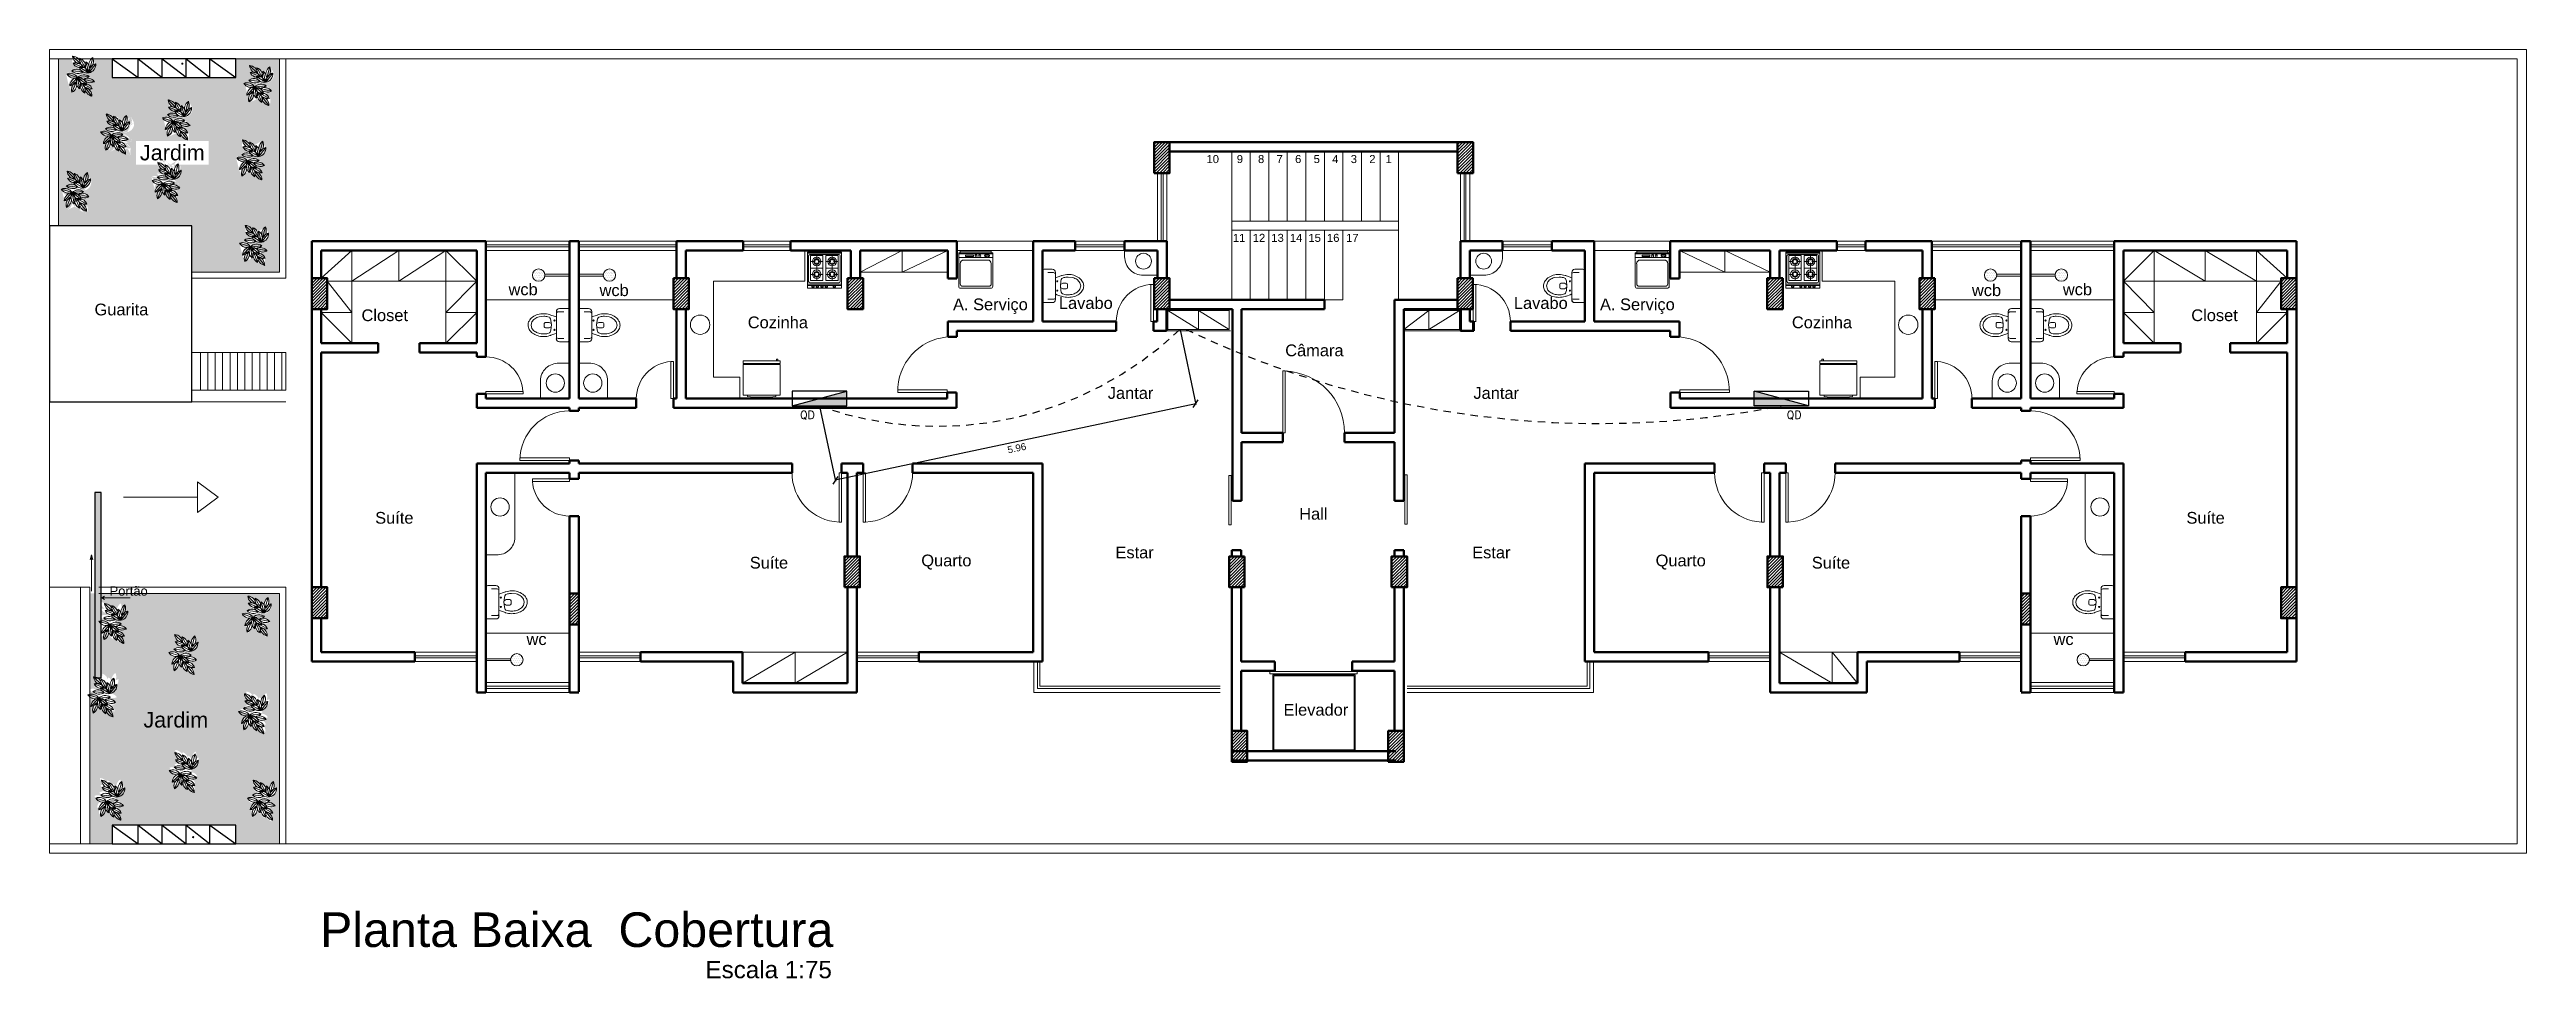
# Model space of a CAD drawing. Header units: millimetres. Extents: x 42 to 552, y 43 to 535.
# Drawn here: x 141.27 to 181.33, y 485.53 to 500.56 of the extents above; entities that cross this region are included whole.
import ezdxf
from ezdxf.enums import TextEntityAlignment as Align

# ---------------------------------------------------------------- set-up
doc = ezdxf.new("R2010")
doc.units = ezdxf.units.MM
doc.header["$LTSCALE"] = 0.75
doc.header["$MEASUREMENT"] = 0
doc.linetypes.add('HIDDEN2', pattern=[4.7625, 3.175, -1.5875])
doc.layers.add('ELETRODUTOS', color=5, linetype='Continuous')
doc.layers.add('Textos', color=144, linetype='Continuous')
for name, color, linetype, lineweight in [('Gramado', 9, 'Continuous', 0), ('Linhas', 7, 'Continuous', 15), ('Linhas finas', 7, 'Continuous', 0), ('Linhas grossas', 7, 'Continuous', 30), ('Linhas medias', 7, 'Continuous', 30), ('Paredes', 7, 'Continuous', 50), ('TOMADAS', 1, 'Continuous', 25), ('Traçejado', 250, 'HIDDEN2', 0)]:
    doc.layers.add(name, color=color, linetype=linetype, lineweight=lineweight)
doc.styles.add('ROMANS', font='romans.shx')
doc.styles.get("Standard").update_dxf_attribs({"font": 'arial.ttf'})
doc.dimstyles.get("Standard").update_dxf_attribs({"dimtxt": 1.5, "dimasz": 1.4, "dimexe": 0.18, "dimexo": 0.0625, "dimgap": 0.6, "dimtad": 2, "dimzin": 0, "dimdsep": 46, "dimtxsty": 'Standard', "dimblk": 'OBLIQUE', "dimcen": 0.09, "dimadec": 0, "dimazin": 0, "dimtfac": 1, "dimtofl": 0, "dimtmove": 0, "dimatfit": 3, "dimfxl": 1, "dimtolj": 1, "dimtzin": 0, "dimarcsym": 0})
pattern_1 = [(45, (-883.951327, -779.794286), (-0.02499999996, 0.02499999996), [])]
pattern_2 = [(90, (-892.98683, -745.68925), (-0.0538815367, 0.0538815367), [0.0142875, -0.0934755734]), (45, (-892.98683, -745.68925), (-0.0538815367, 0.0538815367), [0.0142875, -0.0619125]), (135, (-892.98683, -745.68925), (-0.0538815367, -0.0538815367), [0.0142875, -0.0619125])]

msp = doc.modelspace()

# ---------------------------------------------------------------- texts
at = {"layer": 'Paredes'}
for s, p in [('10', (159.978, 498.725)), ('9', (160.468, 498.725)), ('8', (160.811, 498.725)), ('7', (161.111, 498.725)), ('6', (161.411, 498.725)), ('5', (161.711, 498.725)), ('4', (162.011, 498.725)), ('3', (162.311, 498.725)), ('2', (162.611, 498.725)), ('1', (162.874, 498.725)), ('11', (160.404, 497.45)), ('12', (160.726, 497.45)), ('13', (161.026, 497.45)), ('14', (161.326, 497.45)), ('15', (161.626, 497.45)), ('16', (161.926, 497.45)), ('17', (162.236, 497.45))]:
    msp.add_text(s, height=0.13, dxfattribs=at).set_placement(p)
at = {"layer": 'Textos'}
for s, height, p in [('Jardim', 0.25, (142.727, 498.769)), ('Portão', 0.15, (142.236, 491.727)), ('Jardim', 0.25, (142.783, 489.593)), ('Planta Baixa  Cobertura', 0.56, (145.64, 486.043)), ('Escala 1:75', 0.28, (151.875, 485.537))]:
    msp.add_text(s, height=height, dxfattribs=at).set_placement(p)
for s, p in [('wcb', (148.925, 496.587)), ('wcb', (150.397, 496.573)), ('wcb', (172.594, 496.573)), ('wcb', (174.065, 496.587)), ('Guarita', (142.428, 496.261)), ('Closet', (146.687, 496.168)), ('A. Serviço', (156.483, 496.344)), ('Lavabo', (158.026, 496.366)), ('Lavabo', (165.385, 496.366)), ('A. Serviço', (166.947, 496.344)), ('Closet', (176.282, 496.168)), ('Cozinha', (153.045, 496.053)), ('Cozinha', (169.933, 496.053)), ('Câmara', (161.723, 495.6)), ('Jantar', (158.75, 494.91)), ('Jantar', (164.664, 494.91)), ('Suíte', (146.842, 492.891)), ('Hall', (161.706, 492.956)), ('Suíte', (176.138, 492.891)), ('Suíte', (152.901, 492.165)), ('Quarto', (155.771, 492.201)), ('Estar', (158.815, 492.331)), ('Estar', (164.585, 492.331)), ('Quarto', (167.648, 492.201)), ('Suíte', (170.078, 492.165)), ('wc', (149.142, 490.928)), ('wc', (173.84, 490.928)), ('Elevador', (161.747, 489.785))]:
    msp.add_text(s, height=0.19, dxfattribs=at).set_placement(p, align=Align.CENTER)

# ---------------------------------------------------------------- blocks, each defined once
blk = doc.blocks.new('duplex320pl')
for p, q in [((-0.058, -0.125), (-0.058, -0.618)), ((-0.058, -0.125), (0.538, -0.125)), ((0.538, -0.618), (0.538, -0.125)), ((0.538, -0.618), (-0.058, -0.618)), ((0.538, -0.634), (-0.058, -0.634)), ((-0.058, -0.634), (-0.058, -0.68)), ((-0.058, -0.68), (0.538, -0.68)), ((-0.023, -0.618), (-0.023, -0.634)), ((0.503, -0.634), (0.503, -0.618)), ((0.538, -0.634), (0.538, -0.68))]:
    blk.add_line(p, q)
blk.add_lwpolyline([(0.471, -0.125), (0.471, -0.1), (0.371, -0.093), (0.109, -0.093), (0.009, -0.1), (0.009, -0.125)])
blk.add_lwpolyline([(0.48, -0.68), (0.48, -0.704), (0.504, -0.704), (0.504, -0.68)], close=True)
blk = doc.blocks.new('01bacicp')
at = {"linetype": 'Continuous'}
for p, q in [((-0.271, -0.045), (-0.271, -0.175)), ((0.239, -0.015), (-0.241, -0.015)), ((-0.221, -0.225), (0.219, -0.225)), ((-0.216, -0.105), (-0.216, -0.195)), ((-0.027, -0.308), (-0.046, -0.343)), ((-0.046, -0.343), (-0.046, -0.4)), ((0.044, -0.343), (0.024, -0.308)), ((0.044, -0.4), (0.044, -0.343)), ((0.215, -0.105), (0.215, -0.195)), ((0.269, -0.175), (0.269, -0.045)), ((-0.026, -0.42), (0.024, -0.42))]:
    blk.add_line(p, q, dxfattribs=at)
for points in [[(-0.164, -0.313, 0.020611), (-0.171, -0.333, 0.074253), (-0.186, -0.432, 0.074253), (-0.171, -0.531, 0.084945), (-0.132, -0.61, 0.106299), (-0.069, -0.665, 0.128642), (-0.001, -0.683, 0.128642)], [(-0.136, -0.361, 0.060521), (-0.144, -0.43, 0.070874), (-0.133, -0.511, 0.082468), (-0.102, -0.575, 0.106817), (-0.053, -0.62), (-0.001, -0.635)], [(-0.001, -0.683, 0.128642), (0.066, -0.666, 0.106299), (0.129, -0.61, 0.084945), (0.173, -0.524, 0.089952), (0.184, -0.433, 0.074253), (0.169, -0.334, 0.021192), (0.162, -0.313, 0.106299)], [(-0.001, -0.635), (0.051, -0.62, 0.106817), (0.101, -0.575, 0.082468), (0.135, -0.505), (0.143, -0.43, 0.060521), (0.134, -0.361, 0.04535)]]:
    blk.add_lwpolyline(points, format="xyb", dxfattribs=at)
for points in [[(-0.164, -0.313), (-0.142, -0.25), (-0.129, -0.225), (0.131, -0.225), (0.162, -0.313), (0.163, -0.317)], [(-0.136, -0.361), (-0.128, -0.338), (-0.117, -0.327), (-0.102, -0.32), (-0.077, -0.313), (0.002, -0.305), (0.076, -0.313), (0.101, -0.321), (0.117, -0.329), (0.127, -0.339), (0.134, -0.361)]]:
    blk.add_lwpolyline(points, dxfattribs=at)
for centre in [(-0.077, -0.255), (0.074, -0.255)]:
    blk.add_circle(centre, 0.00912, dxfattribs=at)
for centre, radius, start, end in [((-0.241, -0.045), 0.03, 90, 180), ((-0.221, -0.175), 0.05, 180, 270), ((-0.221, -0.176), 0.05, 180, 270), ((-0.186, -0.195), 0.03, 180, 270), ((-0.026, -0.4), 0.02, 180.0369, 270), ((0.024, -0.4), 0.02, 270, 0), ((0.185, -0.195), 0.03, 270, 0), ((0.219, -0.175), 0.05, 270, 0), ((0.239, -0.045), 0.03, 0, 90)]:
    blk.add_arc(centre, radius, start, end, dxfattribs=at)
blk = doc.blocks.new('*X22')
at = {"color": 0}
for p, q in [((-52.546875, 39.84375), (-52.546875, 39.84375)), ((-52.546875, 39.78125), (-52.546875, 39.78125)), ((-52.53125, 39.8125), (-52.53125, 39.8125)), ((-52.53125, 39.75), (-52.53125, 39.75)), ((-52.515625, 39.84375), (-52.515625, 39.84375)), ((-52.515625, 39.78125), (-52.515625, 39.78125)), ((-52.515625, 39.71875), (-52.515625, 39.71875)), ((-52.5, 39.875), (-52.5, 39.875)), ((-52.5, 39.8125), (-52.5, 39.8125)), ((-52.5, 39.75), (-52.5, 39.75)), ((-52.484375, 39.84375), (-52.484375, 39.84375)), ((-52.484375, 39.78125), (-52.484375, 39.78125)), ((-52.484375, 39.71875), (-52.484375, 39.71875)), ((-52.46875, 39.875), (-52.46875, 39.875)), ((-52.46875, 39.8125), (-52.46875, 39.8125)), ((-52.46875, 39.75), (-52.46875, 39.75)), ((-52.453125, 39.84375), (-52.453125, 39.84375)), ((-52.453125, 39.78125), (-52.453125, 39.78125)), ((-52.453125, 39.71875), (-52.453125, 39.71875)), ((-52.4375, 39.875), (-52.4375, 39.875)), ((-52.4375, 39.8125), (-52.4375, 39.8125)), ((-52.4375, 39.75), (-52.4375, 39.75)), ((-52.421875, 39.84375), (-52.421875, 39.84375)), ((-52.421875, 39.78125), (-52.421875, 39.78125)), ((-52.421875, 39.71875), (-52.421875, 39.71875)), ((-52.40625, 39.875), (-52.40625, 39.875)), ((-52.40625, 39.8125), (-52.40625, 39.8125)), ((-52.40625, 39.75), (-52.40625, 39.75)), ((-52.390625, 39.84375), (-52.390625, 39.84375)), ((-52.390625, 39.78125), (-52.390625, 39.78125)), ((-52.375, 39.8125), (-52.375, 39.8125)), ((-52.375, 39.75), (-52.375, 39.75))]:
    blk.add_line(p, q, dxfattribs=at)
blk = doc.blocks.new('Chuveiro')
for p, q in [((-0.001, 0.018), (-0.401, 0.018)), ((-0.001, -0.012), (-0.401, -0.012))]:
    blk.add_line(p, q)
blk.add_circle((-0.499, 0.004), 0.1)
blk.add_blockref('*X22', (51.96, -39.796))
blk = doc.blocks.new('FOGÃO4')
for p, q in [((0, 0), (0, 0.581)), ((0, 0.581), (0.55, 0.581)), ((0, 0.567), (0.55, 0.567)), ((0.02, 0.107), (0.02, 0.527)), ((0.04, 0.547), (0.51, 0.547)), ((0.05, 0.123), (0.05, 0.53)), ((0.05, 0.53), (0.25, 0.53)), ((0.05, 0.431), (0.127, 0.431)), ((0.15, 0.454), (0.15, 0.53)), ((0.15, 0.326), (0.15, 0.409)), ((0.172, 0.431), (0.25, 0.431)), ((0.25, 0.53), (0.25, 0.123)), ((0.3, 0.53), (0.3, 0.123)), ((0.5, 0.53), (0.3, 0.53)), ((0.3, 0.431), (0.378, 0.431)), ((0.4, 0.53), (0.4, 0.454)), ((0.4, 0.409), (0.4, 0.326)), ((0.423, 0.431), (0.5, 0.431)), ((0.5, 0.123), (0.5, 0.53)), ((0.53, 0.527), (0.53, 0.107)), ((0.55, 0.581), (0.55, 0)), ((0, 0.067), (0.55, 0.067)), ((0, 0.047), (0.55, 0.047)), ((0.04, 0.087), (0.51, 0.087)), ((0.25, 0.326), (0.05, 0.326)), ((0.05, 0.225), (0.127, 0.225)), ((0.25, 0.123), (0.05, 0.123)), ((0.073, 0.028), (0.073, 0.022)), ((0.11, 0.029), (0.11, 0.022)), ((0.143, 0.028), (0.143, 0.022)), ((0.15, 0.247), (0.15, 0.326)), ((0.15, 0.123), (0.15, 0.202)), ((0.172, 0.225), (0.25, 0.225)), ((0.18, 0.029), (0.18, 0.022)), ((0.218, 0.028), (0.218, 0.022)), ((0.255, 0.029), (0.255, 0.022)), ((0.288, 0.028), (0.288, 0.022)), ((0.5, 0.326), (0.3, 0.326)), ((0.3, 0.225), (0.378, 0.225)), ((0.3, 0.123), (0.5, 0.123)), ((0.325, 0.029), (0.325, 0.022)), ((0.4, 0.326), (0.4, 0.247)), ((0.4, 0.202), (0.4, 0.123)), ((0.419, 0.028), (0.419, 0.022)), ((0.423, 0.225), (0.5, 0.225)), ((0.456, 0.029), (0.456, 0.022)), ((0, 0), (0.55, 0))]:
    blk.add_line(p, q)
for centre, radius in [((0.15, 0.432), 0.0696), ((0.15, 0.431), 0.0459), ((0.15, 0.431), 0.0359), ((0.4, 0.432), 0.0716), ((0.4, 0.431), 0.0459), ((0.4, 0.431), 0.0359), ((0.15, 0.226), 0.0695), ((0.15, 0.225), 0.0459), ((0.15, 0.225), 0.0359), ((0.4, 0.225), 0.0734), ((0.4, 0.225), 0.0459), ((0.4, 0.225), 0.0359)]:
    blk.add_circle(centre, radius)
for centre, start, end in [((0.04, 0.527), 90, 180), ((0.51, 0.527), 0, 90), ((0.04, 0.107), 180, 270), ((0.51, 0.107), 270, 0)]:
    blk.add_arc(centre, 0.02, start, end)
for centre in [(0.092, 0.028), (0.162, 0.028), (0.236, 0.028), (0.306, 0.028), (0.437, 0.028)]:
    blk.add_ellipse(centre, major_axis=(0.0185, 0.0004), ratio=0.532709, start_param=6.247921, end_param=9.427873)
for centre in [(0.092, 0.022), (0.162, 0.022), (0.236, 0.022), (0.306, 0.022), (0.437, 0.022)]:
    blk.add_ellipse(centre, major_axis=(0.0185, 0.0004), ratio=0.532709)
blk = doc.blocks.new('Mlavar')
for p, q in [((0.049, 0.118), (0.049, 0.659)), ((0.049, 0.659), (0.599, 0.659)), ((0.049, 0.64), (0.599, 0.64)), ((0.049, 0.581), (0.599, 0.581)), ((0.073, 0.684), (0.575, 0.684)), ((0.073, 0.657), (0.073, 0.684)), ((0.073, 0.158), (0.073, 0.482)), ((0.132, 0.541), (0.516, 0.541)), ((0.161, 0.6), (0.161, 0.62)), ((0.161, 0.62), (0.287, 0.62)), ((0.287, 0.6), (0.161, 0.6)), ((0.287, 0.62), (0.287, 0.6)), ((0.315, 0.611), (0.315, 0.606)), ((0.347, 0.611), (0.347, 0.606)), ((0.373, 0.611), (0.373, 0.606)), ((0.405, 0.611), (0.405, 0.606)), ((0.47, 0.608), (0.469, 0.615)), ((0.546, 0.608), (0.546, 0.615)), ((0.575, 0.657), (0.575, 0.684)), ((0.576, 0.482), (0.576, 0.158)), ((0.599, 0.659), (0.599, 0.118)), ((0.565, 0.084), (0.083, 0.084)), ((0.535, 0.117), (0.113, 0.117))]:
    blk.add_line(p, q)
blk.add_lwpolyline([(0.546, 0.615, 0.215843), (0.544, 0.62, 0.093193), (0.534, 0.625, 0.049859), (0.523, 0.628, 0.037392), (0.507, 0.629, 0.037392), (0.492, 0.628, 0.049859), (0.481, 0.625, 0.093193), (0.471, 0.62, 0.215843), (0.469, 0.615)], format="xyb")
blk.add_lwpolyline([(0.508, 0.595, 0.037392), (0.523, 0.596, 0.049859), (0.535, 0.599, 0.093193), (0.544, 0.604, 0.215843), (0.546, 0.608, 0.215843), (0.544, 0.613, 0.093193), (0.535, 0.618, 0.049859), (0.523, 0.621, 0.037392), (0.508, 0.622, 0.037392), (0.492, 0.621, 0.049859), (0.481, 0.618, 0.093193), (0.472, 0.613, 0.215843), (0.47, 0.608, 0.215843), (0.472, 0.604, 0.093193), (0.481, 0.599, 0.049859), (0.492, 0.596, 0.037392)], format="xyb", close=True)
for centre in [(0.331, 0.606), (0.389, 0.606)]:
    blk.add_circle(centre, 0.0161)
for centre, radius, start, end in [((0.132, 0.482), 0.0595, 90, 180), ((0.331, 0.611), 0.0161, 359.922, 180.0785), ((0.389, 0.611), 0.0161, 359.922, 180.0785), ((0.516, 0.482), 0.0595, 0, 90), ((0.083, 0.118), 0.0339, 180, 270), ((0.113, 0.158), 0.0404, 180, 270), ((0.535, 0.158), 0.0404, 270, 0), ((0.565, 0.118), 0.0339, 270, 0)]:
    blk.add_arc(centre, radius, start, end)
blk = doc.blocks.new('arbusto3planta')
for p, q in [((-0.507, 0.556), (-0.375, 0.425)), ((-0.499, 0.44), (-0.327, 0.372)), ((-0.387, 0.521), (-0.299, 0.358)), ((-0.292, 0.463), (-0.242, 0.285)), ((-0.129, 0.432), (-0.242, 0.285)), ((-0.179, 0.533), (-0.229, 0.354)), ((-0.6, 0.267), (-0.424, 0.209)), ((-0.553, 0.076), (-0.424, 0.209)), ((-0.519, 0.319), (-0.335, 0.299)), ((-0.516, -0.03), (-0.445, 0.142)), ((-0.239, 0.227), (-0.424, 0.209)), ((-0.395, 0.026), (-0.424, 0.209)), ((-0.276, 0.096), (-0.424, 0.209)), ((-0.402, 0.379), (-0.242, 0.285)), ((-0.307, -0.043), (-0.376, 0.129)), ((-0.187, 0.024), (-0.35, 0.112)), ((-0.153, 0.142), (-0.333, 0.183)), ((-0.193, -0.092), (-0.309, 0.053))]:
    blk.add_line(p, q)
for centre, start, end in [((-0.366, 0.566), 184.2556, 266.2585), ((-0.516, 0.415), 4.2556, 86.2585), ((-0.452, 0.307), 27.5134, 109.5163), ((-0.374, 0.506), 207.5134, 289.5163), ((-0.249, 0.491), 167.6387, 249.6415), ((-0.437, 0.388), 347.6387, 69.6415), ((-0.164, 0.403), 154.7702, 236.773), ((-0.37, 0.345), 334.7702, 56.773), ((-0.101, 0.415), 123.5284, 205.5312), ((-0.101, 0.293), 101.5993, 183.6022), ((-0.27, 0.423), 281.5993, 3.6022), ((-0.307, 0.472), 303.5284, 25.5312), ((-0.545, 0.136), 30.8368, 112.8397), ((-0.479, 0.339), 210.8368, 292.8397), ((-0.565, 0.217), 274.7716, 356.7744), ((-0.412, 0.068), 94.7716, 176.7744), ((-0.382, 0.015), 116.7006, 198.7035), ((-0.439, 0.203), 42.8582, 124.8611), ((-0.416, 0.415), 222.8582, 304.8611), ((-0.579, 0.096), 296.7006, 18.7035), ((-0.304, 0.134), 147.9424, 229.9453), ((-0.321, 0.112), 54.7606, 136.7635), ((-0.342, 0.324), 234.7606, 316.7635), ((-0.515, 0.101), 327.9424, 49.9453), ((-0.415, 0.068), 11.6277, 93.6305), ((-0.285, 0.237), 191.6277, 273.6305), ((-0.376, 0.24), 18.4554, 100.4583), ((-0.268, 0.424), 198.4554, 280.4583), ((-0.243, 0.083), 160.8109, 242.8138), ((-0.441, 0.003), 340.8109, 62.8138), ((-0.319, -0.026), 20.6856, 102.6885), ((-0.218, 0.162), 200.6856, 282.6885), ((-0.267, 0.058), 36.0305, 118.0333), ((-0.219, 0.266), 216.0305, 298.0333), ((-0.335, -0.086), 357.4278, 79.4307), ((-0.167, 0.047), 177.4278, 259.4307)]:
    blk.add_arc(centre, 0.141, start, end)
blk = doc.blocks.new('A$C72fb05ed')
h = blk.add_hatch(color=1)
h.dxf.hatch_style = 1
h.paths.add_polyline_path([(0, 0.259), (0.88, 0.259), (0.88, 0.499)])
at = {"layer": 'TOMADAS', "linetype": 'Continuous'}
for p, q in [((0.88, 0.499), (0, 0.499)), ((0, 0.499), (0, 0.259)), ((0, 0.259), (0.88, 0.499)), ((0.88, 0.259), (0.88, 0.499)), ((0, 0.259), (0.88, 0.259))]:
    blk.add_line(p, q, dxfattribs=at)
at = {"layer": 'TOMADAS', "linetype": 'Continuous', "style": 'ROMANS', "flags": 8}
blk.add_attdef('002', text='', height=0.128, dxfattribs=at).set_placement((0.42, 0.635), align=Align.MIDDLE_CENTER)
blk.add_attdef('020', text='', height=0.128, dxfattribs=at).set_placement((0.431, 0.105), align=Align.MIDDLE_RIGHT)
blk = doc.blocks.new('_Oblique')
at = {"color": 0, "linetype": 'ByBlock', "lineweight": -2}
blk.add_line((-0.5, -0.5), (0.5, 0.5), dxfattribs=at)
blk = doc.blocks.new('*D313')
at = {"color": 0, "lineweight": -2, "transparency": 16777216}
for p, q in [((159.551, 496.027), (159.808, 494.819)), ((153.719, 494.79), (153.976, 493.581)), ((159.805, 494.832), (153.973, 493.594))]:
    blk.add_line(p, q, dxfattribs=at)
at = {"layer": 'Defpoints', "color": 0, "transparency": 16777216}
for p in [(159.55, 496.032), (153.718, 494.795), (153.973, 493.594)]:
    blk.add_point(p, dxfattribs=at)
at = {"color": 0, "lineweight": -2, "transparency": 16777216, "xscale": 0.105, "yscale": 0.105, "zscale": 0.105}
for p, rotation in [((159.805, 494.832), 11.97830611777326), ((153.973, 493.594), 191.9783061177733)]:
    blk.add_blockref('_Oblique', p, dxfattribs=dict(at, rotation=rotation))
at = {"color": 0, "transparency": 16777216, "insert": (156.91, 494.113), "char_height": 0.1125, "attachment_point": 5, "rotation": 11.9783}
blk.add_mtext('\\A1;5.96', dxfattribs=at)

# ---------------------------------------------------------------- dimensions: what is measured, and where the dimension line sits
dim = msp.add_aligned_dim(p1=(159.55, 496.032), p2=(153.718, 494.795), distance=1.227, dimstyle='Standard', override={"dimscale": 0.075})
dim.commit()
dim.dimension.update_dxf_attribs({"geometry": '*D313', "text_midpoint": (156.91, 494.113)})

# ---------------------------------------------------------------- hatches: boundary and pattern name
at = {"layer": 'Gramado'}
h = msp.add_hatch(dxfattribs=at)
h.set_pattern_fill('GRASS', color=92, scale=0.003)
h.set_pattern_definition(pattern_2)
edge = h.paths.add_edge_path()
edge.add_line((144.985, 500.412), (144.279, 500.412))
edge.add_line((144.279, 500.412), (144.279, 500.112))
edge.add_line((144.279, 500.112), (142.279, 500.112))
edge.add_line((142.279, 500.112), (142.279, 500.412))
edge.add_line((142.279, 500.412), (141.96, 500.412))
edge.add_arc((141.821, 500.383), 0.141, -25.2298, 11.7607, ccw=False)
edge.add_arc((142.027, 500.205), 0.141, 101.5993, 123.5284, ccw=False)
edge.add_arc((141.858, 500.335), 0.141, -78.4007, 3.6022, ccw=False)
edge.add_arc((141.86, 500.335), 0.141, 241.5883, 280.4583, ccw=False)
edge.add_arc((141.712, 500.327), 0.141, 222.8582, 304.8611, ccw=False)
edge.add_arc((141.69, 500.115), 0.141, 61.5883, 124.8611, ccw=False)
edge.add_arc((141.86, 500.335), 0.141, 204.0137, 222.8582, ccw=False)
edge.add_arc((141.754, 500.417), 0.141, 207.5134, 260.7806, ccw=False)
edge.add_arc((141.676, 500.219), 0.141, 86.2585, 109.5163, ccw=False)
edge.add_arc((141.763, 500.478), 0.141, 207.8314, 236.773, ccw=False)
edge.add_line((141.637, 500.412), (141.415, 500.412))
edge.add_line((141.415, 500.412), (141.415, 497.712))
edge.add_line((141.415, 497.712), (141.765, 497.712))
edge.add_line((141.765, 497.712), (143.565, 497.712))
edge.add_line((143.565, 497.712), (143.565, 496.962))
edge.add_line((143.565, 496.962), (144.985, 496.962))
edge.add_line((144.985, 496.962), (144.985, 500.412))
edge = h.paths.add_edge_path(flags=16)
edge.add_arc((142.456, 499.412), 0.141, -25.2298, 25.5312, ccw=False)
edge.add_arc((142.662, 499.233), 0.141, 101.5993, 123.5284, ccw=False)
edge.add_arc((142.493, 499.363), 0.141, -78.4007, 3.6022, ccw=False)
edge.add_arc((142.496, 499.364), 0.141, 241.5883, 280.4583, ccw=False)
edge.add_arc((142.347, 499.355), 0.141, 222.8582, 304.8611, ccw=False)
edge.add_arc((142.325, 499.143), 0.141, 61.5883, 124.8611, ccw=False)
edge.add_arc((142.496, 499.364), 0.141, 204.0137, 222.8582, ccw=False)
edge.add_arc((142.389, 499.446), 0.141, 207.5134, 260.7806, ccw=False)
edge.add_arc((142.311, 499.247), 0.141, 86.2585, 109.5163, ccw=False)
edge.add_arc((142.398, 499.506), 0.141, 184.2556, 236.773, ccw=False)
edge.add_arc((142.247, 499.355), 0.141, 27.5134, 86.2585, ccw=False)
edge.add_arc((142.514, 499.431), 0.141, 167.6387, 184.2556, ccw=False)
edge.add_arc((142.326, 499.328), 0.141, 18.4554, 69.6415, ccw=False)
edge.add_arc((142.599, 499.343), 0.141, 154.7702, 167.6387, ccw=False)
edge.add_arc((142.393, 499.285), 0.141, 25.5312, 56.773, ccw=False)
edge.add_arc((142.662, 499.355), 0.141, 123.5284, 183.6022, ccw=False)
edge = h.paths.add_edge_path(flags=0)
edge.add_line((142.521, 499.225), (142.361, 499.319))
edge.add_arc((142.387, 499.18), 0.141, 18.4554, 100.4583, ccw=False)
edge = h.paths.add_edge_path(flags=16)
edge.add_arc((142.421, 499.264), 0.141, 298.0333, 316.7635, ccw=False)
edge.add_arc((142.496, 498.998), 0.141, 36.0305, 93.6305, ccw=False)
edge.add_arc((142.544, 499.206), 0.141, 234.7606, 298.0333, ccw=False)
edge.add_arc((142.348, 499.008), 0.141, 17.1859, 36.0305, ccw=False)
edge.add_arc((142.444, 498.914), 0.141, 20.6856, 73.9528, ccw=False)
edge.add_arc((142.545, 499.102), 0.141, 259.4307, 282.6885, ccw=False)
edge.add_arc((142.428, 498.854), 0.141, -2.5722, 49.9453, ccw=False)
edge.add_arc((142.596, 498.987), 0.141, 200.6856, 259.4307, ccw=False)
edge.add_arc((142.322, 498.943), 0.141, 340.8109, 357.4278, ccw=False)
edge.add_arc((142.52, 499.023), 0.141, 191.6277, 242.8138, ccw=False)
edge.add_arc((142.248, 499.041), 0.141, 327.9424, 340.8109, ccw=False)
edge.add_arc((142.459, 499.074), 0.141, 198.7035, 229.9453, ccw=False)
edge.add_arc((142.184, 499.036), 0.141, 296.7006, 356.7744, ccw=False)
edge.add_arc((142.381, 498.955), 0.141, 147.9424, 198.7035, ccw=False)
edge.add_arc((142.198, 499.157), 0.141, 274.7716, 296.7006, ccw=False)
edge.add_arc((142.351, 499.008), 0.141, 112.8397, 176.7744, ccw=False)
edge.add_arc((142.284, 499.279), 0.141, 210.8368, 274.7716, ccw=False)
edge.add_arc((142.218, 499.076), 0.141, 30.8368, 112.8397, ccw=False)
edge.add_arc((142.442, 499.052), 0.141, 54.7606, 136.7635, ccw=False)
edge = h.paths.add_edge_path(flags=0)
edge.add_line((142.339, 499.149), (142.487, 499.036))
edge.add_arc((142.478, 499.177), 0.141, 191.6277, 273.6305, ccw=False)
edge = h.paths.add_edge_path(flags=16)
edge.add_arc((143.161, 499.317), 0.141, 30.8368, 112.8397, ccw=False)
edge.add_arc((143.385, 499.293), 0.141, 54.7606, 136.7635, ccw=False)
edge.add_arc((143.364, 499.505), 0.141, 298.0333, 316.7635, ccw=False)
edge.add_arc((143.439, 499.239), 0.141, 36.0305, 93.6305, ccw=False)
edge.add_arc((143.487, 499.447), 0.141, 234.7606, 298.0333, ccw=False)
edge.add_arc((143.291, 499.248), 0.141, 17.1859, 36.0305, ccw=False)
edge.add_arc((143.387, 499.154), 0.141, 20.6856, 73.9528, ccw=False)
edge.add_arc((143.488, 499.342), 0.141, 259.4307, 282.6885, ccw=False)
edge.add_arc((143.372, 499.095), 0.141, -2.5722, 49.9453, ccw=False)
edge.add_arc((143.539, 499.227), 0.141, 200.6856, 259.4307, ccw=False)
edge.add_arc((143.265, 499.184), 0.141, 340.8109, 357.4278, ccw=False)
edge.add_arc((143.463, 499.263), 0.141, 191.6277, 242.8138, ccw=False)
edge.add_arc((143.191, 499.281), 0.141, 327.9424, 340.8109, ccw=False)
edge.add_arc((143.402, 499.314), 0.141, 198.7035, 229.9453, ccw=False)
edge.add_arc((143.127, 499.277), 0.141, 296.7006, 356.7744, ccw=False)
edge.add_arc((143.324, 499.196), 0.141, 147.9424, 198.7035, ccw=False)
edge.add_arc((143.141, 499.397), 0.141, 274.7716, 296.7006, ccw=False)
edge.add_arc((143.294, 499.248), 0.141, 112.8397, 176.7744, ccw=False)
edge.add_arc((143.227, 499.52), 0.141, 210.8368, 274.7716, ccw=False)
edge = h.paths.add_edge_path(flags=0)
edge.add_line((143.282, 499.389), (143.43, 499.277))
edge.add_arc((143.421, 499.418), 0.141, 191.6277, 273.6305, ccw=False)
edge = h.paths.add_edge_path(flags=16)
edge.add_arc((141.961, 499.958), 0.141, 200.6856, 259.4307, ccw=False)
edge.add_arc((141.687, 499.915), 0.141, 340.8109, 357.4278, ccw=False)
edge.add_arc((141.885, 499.994), 0.141, 191.6277, 242.8138, ccw=False)
edge.add_arc((141.613, 500.012), 0.141, 327.9424, 340.8109, ccw=False)
edge.add_arc((141.824, 500.045), 0.141, 198.7035, 229.9453, ccw=False)
edge.add_arc((141.549, 500.008), 0.141, 296.7006, 356.7744, ccw=False)
edge.add_arc((141.746, 499.927), 0.141, 147.9424, 198.7035, ccw=False)
edge.add_arc((141.563, 500.128), 0.141, 274.7716, 296.7006, ccw=False)
edge.add_arc((141.716, 499.979), 0.141, 112.8397, 176.7744, ccw=False)
edge.add_arc((141.649, 500.251), 0.141, 210.8368, 274.7716, ccw=False)
edge.add_arc((141.583, 500.048), 0.141, 30.8368, 112.8397, ccw=False)
edge.add_arc((141.807, 500.024), 0.141, 54.7606, 136.7635, ccw=False)
edge.add_arc((141.786, 500.236), 0.141, 298.0333, 316.7635, ccw=False)
edge.add_arc((141.861, 499.97), 0.141, 36.0305, 93.6305, ccw=False)
edge.add_arc((141.909, 500.178), 0.141, 234.7606, 298.0333, ccw=False)
edge.add_arc((141.713, 499.979), 0.141, 17.1859, 36.0305, ccw=False)
edge.add_arc((141.809, 499.885), 0.141, 20.6856, 73.9528, ccw=False)
edge.add_arc((141.91, 500.073), 0.141, 259.4307, 282.6885, ccw=False)
edge.add_arc((141.793, 499.826), 0.141, -2.5722, 49.9453, ccw=False)
edge = h.paths.add_edge_path(flags=0)
edge.add_line((141.704, 500.12), (141.852, 500.008))
edge.add_arc((141.843, 500.149), 0.141, 191.6277, 273.6305, ccw=False)
edge = h.paths.add_edge_path(flags=16)
edge.add_arc((143.19, 499.595), 0.141, 27.5134, 86.2585, ccw=False)
edge.add_arc((143.457, 499.671), 0.141, 167.6387, 184.2556, ccw=False)
edge.add_arc((143.27, 499.569), 0.141, 18.4554, 69.6415, ccw=False)
edge.add_arc((143.542, 499.583), 0.141, 154.7702, 167.6387, ccw=False)
edge.add_arc((143.336, 499.525), 0.141, 25.5312, 56.773, ccw=False)
edge.add_arc((143.605, 499.595), 0.141, 123.5284, 183.6022, ccw=False)
edge.add_arc((143.399, 499.652), 0.141, -25.2298, 25.5312, ccw=False)
edge.add_arc((143.605, 499.474), 0.141, 101.5993, 123.5284, ccw=False)
edge.add_arc((143.436, 499.604), 0.141, -78.4007, 3.6022, ccw=False)
edge.add_arc((143.439, 499.604), 0.141, 241.5883, 280.4583, ccw=False)
edge.add_arc((143.291, 499.596), 0.141, 222.8582, 304.8611, ccw=False)
edge.add_arc((143.268, 499.384), 0.141, 61.5883, 124.8611, ccw=False)
edge.add_arc((143.439, 499.604), 0.141, 204.0137, 222.8582, ccw=False)
edge.add_arc((143.332, 499.686), 0.141, 207.5134, 260.7806, ccw=False)
edge.add_arc((143.254, 499.488), 0.141, 86.2585, 109.5163, ccw=False)
edge.add_arc((143.341, 499.747), 0.141, 184.2556, 236.773, ccw=False)
edge = h.paths.add_edge_path(flags=0)
edge.add_line((143.464, 499.465), (143.305, 499.559))
edge.add_arc((143.33, 499.42), 0.141, 18.4554, 100.4583, ccw=False)
edge = h.paths.add_edge_path(flags=16)
edge.add_arc((142.998, 498.653), 0.141, 27.5134, 86.2585, ccw=False)
edge.add_arc((143.264, 498.729), 0.141, 167.6387, 184.2556, ccw=False)
edge.add_arc((143.077, 498.626), 0.141, 18.4554, 69.6415, ccw=False)
edge.add_arc((143.349, 498.641), 0.141, 154.7702, 167.6387, ccw=False)
edge.add_arc((143.144, 498.583), 0.141, 25.5312, 56.773, ccw=False)
edge.add_arc((143.413, 498.653), 0.141, 123.5284, 183.6022, ccw=False)
edge.add_arc((143.207, 498.709), 0.141, -25.2298, 25.5312, ccw=False)
edge.add_arc((143.413, 498.531), 0.141, 101.5993, 123.5284, ccw=False)
edge.add_arc((143.243, 498.661), 0.141, -78.4007, 3.6022, ccw=False)
edge.add_arc((143.246, 498.661), 0.141, 241.5883, 280.4583, ccw=False)
edge.add_arc((143.098, 498.653), 0.141, 222.8582, 304.8611, ccw=False)
edge.add_arc((143.075, 498.441), 0.141, 61.5883, 124.8611, ccw=False)
edge.add_arc((143.246, 498.661), 0.141, 204.0137, 222.8582, ccw=False)
edge.add_arc((143.14, 498.744), 0.141, 207.5134, 260.7806, ccw=False)
edge.add_arc((143.062, 498.545), 0.141, 86.2585, 109.5163, ccw=False)
edge.add_arc((143.148, 498.804), 0.141, 184.2556, 236.773, ccw=False)
edge = h.paths.add_edge_path(flags=0)
edge.add_line((143.272, 498.522), (143.112, 498.617))
edge.add_arc((143.138, 498.478), 0.141, 18.4554, 100.4583, ccw=False)
edge = h.paths.add_edge_path(flags=16)
edge.add_arc((143.193, 498.35), 0.141, 54.7606, 136.7635, ccw=False)
edge.add_arc((143.171, 498.562), 0.141, 298.0333, 316.7635, ccw=False)
edge.add_arc((143.247, 498.296), 0.141, 36.0305, 93.6305, ccw=False)
edge.add_arc((143.295, 498.504), 0.141, 234.7606, 298.0333, ccw=False)
edge.add_arc((143.099, 498.306), 0.141, 17.1859, 36.0305, ccw=False)
edge.add_arc((143.195, 498.211), 0.141, 20.6856, 73.9528, ccw=False)
edge.add_arc((143.296, 498.399), 0.141, 259.4307, 282.6885, ccw=False)
edge.add_arc((143.179, 498.152), 0.141, -2.5722, 49.9453, ccw=False)
edge.add_arc((143.346, 498.285), 0.141, 200.6856, 259.4307, ccw=False)
edge.add_arc((143.073, 498.241), 0.141, 340.8109, 357.4278, ccw=False)
edge.add_arc((143.271, 498.321), 0.141, 191.6277, 242.8138, ccw=False)
edge.add_arc((142.999, 498.338), 0.141, 327.9424, 340.8109, ccw=False)
edge.add_arc((143.21, 498.372), 0.141, 198.7035, 229.9453, ccw=False)
edge.add_arc((142.935, 498.334), 0.141, 296.7006, 356.7744, ccw=False)
edge.add_arc((143.132, 498.253), 0.141, 147.9424, 198.7035, ccw=False)
edge.add_arc((142.949, 498.455), 0.141, 274.7716, 296.7006, ccw=False)
edge.add_arc((143.102, 498.306), 0.141, 112.8397, 176.7744, ccw=False)
edge.add_arc((143.035, 498.577), 0.141, 210.8368, 274.7716, ccw=False)
edge.add_arc((142.968, 498.374), 0.141, 30.8368, 112.8397, ccw=False)
edge = h.paths.add_edge_path(flags=0)
edge.add_line((143.09, 498.447), (143.237, 498.334))
edge.add_arc((143.228, 498.475), 0.141, 191.6277, 273.6305, ccw=False)
edge = h.paths.add_edge_path(flags=16)
edge.add_arc((141.764, 498.469), 0.141, -25.2298, 25.5312, ccw=False)
edge.add_arc((141.97, 498.291), 0.141, 101.5993, 123.5284, ccw=False)
edge.add_arc((141.8, 498.42), 0.141, -78.4007, 3.6022, ccw=False)
edge.add_arc((141.803, 498.421), 0.141, 241.5883, 280.4583, ccw=False)
edge.add_arc((141.655, 498.413), 0.141, 222.8582, 304.8611, ccw=False)
edge.add_arc((141.632, 498.2), 0.141, 61.5883, 124.8611, ccw=False)
edge.add_arc((141.803, 498.421), 0.141, 204.0137, 222.8582, ccw=False)
edge.add_arc((141.696, 498.503), 0.141, 207.5134, 260.7806, ccw=False)
edge.add_arc((141.618, 498.304), 0.141, 86.2585, 109.5163, ccw=False)
edge.add_arc((141.705, 498.564), 0.141, 184.2556, 236.773, ccw=False)
edge.add_arc((141.555, 498.412), 0.141, 27.5134, 86.2585, ccw=False)
edge.add_arc((141.821, 498.488), 0.141, 167.6387, 184.2556, ccw=False)
edge.add_arc((141.634, 498.386), 0.141, 18.4554, 69.6415, ccw=False)
edge.add_arc((141.906, 498.4), 0.141, 154.7702, 167.6387, ccw=False)
edge.add_arc((141.7, 498.342), 0.141, 25.5312, 56.773, ccw=False)
edge.add_arc((141.969, 498.412), 0.141, 123.5284, 183.6022, ccw=False)
edge = h.paths.add_edge_path(flags=0)
edge.add_line((141.828, 498.282), (141.669, 498.376))
edge.add_arc((141.694, 498.237), 0.141, 18.4554, 100.4583, ccw=False)
edge = h.paths.add_edge_path(flags=16)
edge.add_arc((141.728, 498.322), 0.141, 298.0333, 316.7635, ccw=False)
edge.add_arc((141.803, 498.056), 0.141, 36.0305, 93.6305, ccw=False)
edge.add_arc((141.851, 498.264), 0.141, 234.7606, 298.0333, ccw=False)
edge.add_arc((141.655, 498.065), 0.141, 17.1859, 36.0305, ccw=False)
edge.add_arc((141.751, 497.971), 0.141, 20.6856, 73.9528, ccw=False)
edge.add_arc((141.853, 498.159), 0.141, 259.4307, 282.6885, ccw=False)
edge.add_arc((141.736, 497.912), 0.141, -2.5722, 49.9453, ccw=False)
edge.add_arc((141.903, 498.044), 0.141, 200.6856, 259.4307, ccw=False)
edge.add_arc((141.629, 498.001), 0.141, 340.8109, 357.4278, ccw=False)
edge.add_arc((141.827, 498.08), 0.141, 191.6277, 242.8138, ccw=False)
edge.add_arc((141.555, 498.098), 0.141, 327.9424, 340.8109, ccw=False)
edge.add_arc((141.766, 498.131), 0.141, 198.7035, 229.9453, ccw=False)
edge.add_arc((141.491, 498.094), 0.141, 296.7006, 356.7744, ccw=False)
edge.add_arc((141.689, 498.013), 0.141, 147.9424, 198.7035, ccw=False)
edge.add_arc((141.505, 498.214), 0.141, 274.7716, 296.7006, ccw=False)
edge.add_arc((141.658, 498.065), 0.141, 112.8397, 176.7744, ccw=False)
edge.add_arc((141.591, 498.337), 0.141, 210.8368, 274.7716, ccw=False)
edge.add_arc((141.525, 498.134), 0.141, 30.8368, 112.8397, ccw=False)
edge.add_arc((141.749, 498.109), 0.141, 54.7606, 136.7635, ccw=False)
edge = h.paths.add_edge_path(flags=0)
edge.add_line((141.646, 498.206), (141.794, 498.094))
edge.add_arc((141.785, 498.235), 0.141, 191.6277, 273.6305, ccw=False)
edge = h.paths.add_edge_path(flags=16)
edge.add_arc((144.479, 499.875), 0.141, 30.8368, 112.8397, ccw=False)
edge.add_arc((144.704, 499.85), 0.141, 54.7606, 136.7635, ccw=False)
edge.add_arc((144.682, 500.063), 0.141, 298.0333, 316.7635, ccw=False)
edge.add_arc((144.758, 499.797), 0.141, 36.0305, 93.6305, ccw=False)
edge.add_arc((144.806, 500.005), 0.141, 234.7606, 298.0333, ccw=False)
edge.add_arc((144.61, 499.806), 0.141, 17.1859, 36.0305, ccw=False)
edge.add_arc((144.706, 499.712), 0.141, 20.6856, 73.9528, ccw=False)
edge.add_arc((144.807, 499.9), 0.141, 259.4307, 282.6885, ccw=False)
edge.add_arc((144.69, 499.653), 0.141, -2.5722, 49.9453, ccw=False)
edge.add_arc((144.857, 499.785), 0.141, 200.6856, 259.4307, ccw=False)
edge.add_arc((144.584, 499.742), 0.141, 340.8109, 357.4278, ccw=False)
edge.add_arc((144.782, 499.821), 0.141, 191.6277, 242.8138, ccw=False)
edge.add_arc((144.51, 499.839), 0.141, 327.9424, 340.8109, ccw=False)
edge.add_arc((144.72, 499.872), 0.141, 198.7035, 229.9453, ccw=False)
edge.add_arc((144.445, 499.835), 0.141, 296.7006, 356.7744, ccw=False)
edge.add_arc((144.643, 499.754), 0.141, 147.9424, 198.7035, ccw=False)
edge.add_arc((144.459, 499.955), 0.141, 274.7716, 296.7006, ccw=False)
edge.add_arc((144.612, 499.806), 0.141, 112.8397, 176.7744, ccw=False)
edge.add_arc((144.546, 500.078), 0.141, 210.8368, 274.7716, ccw=False)
edge = h.paths.add_edge_path(flags=0)
edge.add_line((144.601, 499.947), (144.748, 499.835))
edge.add_arc((144.739, 499.976), 0.141, 191.6277, 273.6305, ccw=False)
edge = h.paths.add_edge_path(flags=16)
edge.add_arc((144.364, 498.97), 0.141, 27.5134, 86.2585, ccw=False)
edge.add_arc((144.631, 499.046), 0.141, 167.6387, 184.2556, ccw=False)
edge.add_arc((144.444, 498.944), 0.141, 18.4554, 69.6415, ccw=False)
edge.add_arc((144.716, 498.958), 0.141, 154.7702, 167.6387, ccw=False)
edge.add_arc((144.51, 498.9), 0.141, 25.5312, 56.773, ccw=False)
edge.add_arc((144.779, 498.97), 0.141, 123.5284, 183.6022, ccw=False)
edge.add_arc((144.573, 499.027), 0.141, -25.2298, 25.5312, ccw=False)
edge.add_arc((144.779, 498.849), 0.141, 101.5993, 123.5284, ccw=False)
edge.add_arc((144.61, 498.978), 0.141, -78.4007, 3.6022, ccw=False)
edge.add_arc((144.613, 498.979), 0.141, 241.5883, 280.4583, ccw=False)
edge.add_arc((144.465, 498.971), 0.141, 222.8582, 304.8611, ccw=False)
edge.add_arc((144.442, 498.758), 0.141, 61.5883, 124.8611, ccw=False)
edge.add_arc((144.613, 498.979), 0.141, 204.0137, 222.8582, ccw=False)
edge.add_arc((144.506, 499.061), 0.141, 207.5134, 260.7806, ccw=False)
edge.add_arc((144.428, 498.862), 0.141, 86.2585, 109.5163, ccw=False)
edge.add_arc((144.515, 499.122), 0.141, 184.2556, 236.773, ccw=False)
edge = h.paths.add_edge_path(flags=16)
edge.add_arc((144.335, 498.692), 0.141, 30.8368, 112.8397, ccw=False)
edge.add_arc((144.559, 498.667), 0.141, 54.7606, 136.7635, ccw=False)
edge.add_arc((144.538, 498.88), 0.141, 298.0333, 316.7635, ccw=False)
edge.add_arc((144.613, 498.614), 0.141, 36.0305, 93.6305, ccw=False)
edge.add_arc((144.661, 498.822), 0.141, 234.7606, 298.0333, ccw=False)
edge.add_arc((144.465, 498.623), 0.141, 17.1859, 36.0305, ccw=False)
edge.add_arc((144.561, 498.529), 0.141, 20.6856, 73.9528, ccw=False)
edge.add_arc((144.662, 498.717), 0.141, 259.4307, 282.6885, ccw=False)
edge.add_arc((144.546, 498.47), 0.141, -2.5722, 49.9453, ccw=False)
edge.add_arc((144.713, 498.602), 0.141, 200.6856, 259.4307, ccw=False)
edge.add_arc((144.439, 498.559), 0.141, 340.8109, 357.4278, ccw=False)
edge.add_arc((144.637, 498.638), 0.141, 191.6277, 242.8138, ccw=False)
edge.add_arc((144.365, 498.656), 0.141, 327.9424, 340.8109, ccw=False)
edge.add_arc((144.576, 498.689), 0.141, 198.7035, 229.9453, ccw=False)
edge.add_arc((144.301, 498.652), 0.141, 296.7006, 356.7744, ccw=False)
edge.add_arc((144.498, 498.571), 0.141, 147.9424, 198.7035, ccw=False)
edge.add_arc((144.315, 498.772), 0.141, 274.7716, 296.7006, ccw=False)
edge.add_arc((144.468, 498.623), 0.141, 112.8397, 176.7744, ccw=False)
edge.add_arc((144.401, 498.894), 0.141, 210.8368, 274.7716, ccw=False)
edge = h.paths.add_edge_path(flags=0)
edge.add_line((144.456, 498.764), (144.604, 498.652))
edge.add_arc((144.595, 498.793), 0.141, 191.6277, 273.6305, ccw=False)
edge = h.paths.add_edge_path(flags=0)
edge.add_line((144.638, 498.84), (144.479, 498.934))
edge.add_arc((144.504, 498.795), 0.141, 18.4554, 100.4583, ccw=False)
edge = h.paths.add_edge_path(flags=16)
edge.add_arc((144.586, 499.941), 0.141, 61.5883, 124.8611, ccw=False)
edge.add_arc((144.757, 500.162), 0.141, 204.0137, 222.8582, ccw=False)
edge.add_arc((144.65, 500.244), 0.141, 207.5134, 260.7806, ccw=False)
edge.add_arc((144.572, 500.045), 0.141, 86.2585, 109.5163, ccw=False)
edge.add_arc((144.659, 500.305), 0.141, 184.2556, 236.773, ccw=False)
edge.add_arc((144.509, 500.153), 0.141, 27.5134, 86.2585, ccw=False)
edge.add_arc((144.775, 500.229), 0.141, 167.6387, 184.2556, ccw=False)
edge.add_arc((144.588, 500.127), 0.141, 18.4554, 69.6415, ccw=False)
edge.add_arc((144.86, 500.141), 0.141, 154.7702, 167.6387, ccw=False)
edge.add_arc((144.655, 500.083), 0.141, 25.5312, 56.773, ccw=False)
edge.add_arc((144.924, 500.153), 0.141, 123.5284, 183.6022, ccw=False)
edge.add_arc((144.718, 500.21), 0.141, -25.2298, 25.5312, ccw=False)
edge.add_arc((144.924, 500.032), 0.141, 101.5993, 123.5284, ccw=False)
edge.add_arc((144.754, 500.161), 0.141, -78.4007, 3.6022, ccw=False)
edge.add_arc((144.757, 500.162), 0.141, 241.5883, 280.4583, ccw=False)
edge.add_arc((144.609, 500.154), 0.141, 222.8582, 304.8611, ccw=False)
edge = h.paths.add_edge_path(flags=0)
edge.add_line((144.783, 500.023), (144.623, 500.117))
edge.add_arc((144.649, 499.978), 0.141, 18.4554, 100.4583, ccw=False)
edge = h.paths.add_edge_path(flags=16)
edge.add_arc((144.422, 497.575), 0.141, 27.5134, 86.2585, ccw=False)
edge.add_arc((144.689, 497.651), 0.141, 167.6387, 184.2556, ccw=False)
edge.add_arc((144.501, 497.549), 0.141, 18.4554, 69.6415, ccw=False)
edge.add_arc((144.774, 497.563), 0.141, 154.7702, 167.6387, ccw=False)
edge.add_arc((144.568, 497.505), 0.141, 25.5312, 56.773, ccw=False)
edge.add_arc((144.837, 497.575), 0.141, 123.5284, 183.6022, ccw=False)
edge.add_arc((144.631, 497.632), 0.141, -25.2298, 25.5312, ccw=False)
edge.add_arc((144.837, 497.454), 0.141, 101.5993, 123.5284, ccw=False)
edge.add_arc((144.668, 497.584), 0.141, -78.4007, 3.6022, ccw=False)
edge.add_arc((144.67, 497.584), 0.141, 241.5883, 280.4583, ccw=False)
edge.add_arc((144.522, 497.576), 0.141, 222.8582, 304.8611, ccw=False)
edge.add_arc((144.499, 497.364), 0.141, 61.5883, 124.8611, ccw=False)
edge.add_arc((144.67, 497.584), 0.141, 204.0137, 222.8582, ccw=False)
edge.add_arc((144.564, 497.666), 0.141, 207.5134, 260.7806, ccw=False)
edge.add_arc((144.486, 497.468), 0.141, 86.2585, 109.5163, ccw=False)
edge.add_arc((144.572, 497.727), 0.141, 184.2556, 236.773, ccw=False)
edge = h.paths.add_edge_path(flags=0)
edge.add_line((144.696, 497.445), (144.536, 497.539))
edge.add_arc((144.562, 497.4), 0.141, 18.4554, 100.4583, ccw=False)
edge = h.paths.add_edge_path(flags=16)
edge.add_arc((144.393, 497.297), 0.141, 30.8368, 112.8397, ccw=False)
edge.add_arc((144.617, 497.273), 0.141, 54.7606, 136.7635, ccw=False)
edge.add_arc((144.596, 497.485), 0.141, 298.0333, 316.7635, ccw=False)
edge.add_arc((144.671, 497.219), 0.141, 36.0305, 93.6305, ccw=False)
edge.add_arc((144.719, 497.427), 0.141, 234.7606, 298.0333, ccw=False)
edge.add_arc((144.523, 497.228), 0.141, 17.1859, 36.0305, ccw=False)
edge.add_arc((144.619, 497.134), 0.141, 20.6856, 73.9528, ccw=False)
edge.add_arc((144.72, 497.322), 0.141, 259.4307, 282.6885, ccw=False)
edge.add_arc((144.603, 497.075), 0.141, -2.5722, 49.9453, ccw=False)
edge.add_arc((144.77, 497.207), 0.141, 200.6856, 259.4307, ccw=False)
edge.add_arc((144.497, 497.164), 0.141, 340.8109, 357.4278, ccw=False)
edge.add_arc((144.695, 497.243), 0.141, 191.6277, 242.8138, ccw=False)
edge.add_arc((144.423, 497.261), 0.141, 327.9424, 340.8109, ccw=False)
edge.add_arc((144.634, 497.294), 0.141, 198.7035, 229.9453, ccw=False)
edge.add_arc((144.359, 497.257), 0.141, 296.7006, 356.7744, ccw=False)
edge.add_arc((144.556, 497.176), 0.141, 147.9424, 198.7035, ccw=False)
edge.add_arc((144.373, 497.377), 0.141, 274.7716, 296.7006, ccw=False)
edge.add_arc((144.526, 497.228), 0.141, 112.8397, 176.7744, ccw=False)
edge.add_arc((144.459, 497.5), 0.141, 210.8368, 274.7716, ccw=False)
edge = h.paths.add_edge_path(flags=0)
edge.add_line((144.514, 497.369), (144.661, 497.257))
edge.add_arc((144.653, 497.398), 0.141, 191.6277, 273.6305, ccw=False)
h.paths.add_polyline_path([(142.664, 498.701), (143.839, 498.701), (143.839, 499.082), (142.664, 499.082)], flags=16)
h = msp.add_hatch(color=253, dxfattribs=at)
h.dxf.hatch_style = 1
h.paths.add_polyline_path([(142.098, 493.396), (141.998, 493.396), (141.998, 490.396), (142.098, 490.396)])
h = msp.add_hatch(dxfattribs=at)
h.set_pattern_fill('GRASS', color=92, scale=0.003)
h.set_pattern_definition(pattern_2)
h.paths.add_polyline_path([(144.985, 491.762), (142.065, 491.762), (141.915, 491.762), (141.915, 490.212, -0.361474), (142.086, 490.152, -0.373899), (142.27, 490.171, -0.081908), (142.234, 490.143, -0.256757), (142.357, 490.085, -0.283314), (142.209, 490.094, -0.082411), (142.23, 490.053, -0.2367), (142.323, 489.967, -0.101831), (142.266, 489.966, -0.233248), (142.316, 489.851, -0.262089), (142.21, 489.94, -0.072632), (142.202, 489.9, -0.227131), (142.128, 489.997, -0.056209), (142.115, 489.969, -0.137169), (142.072, 490.032, -0.268295), (141.994, 489.913, -0.225181), (142.008, 490.034, -0.095977), (141.956, 490.019, -0.286437), (142.043, 490.142, -0.266309), (141.915, 490.201), (141.915, 487.712), (142.279, 487.712), (142.279, 488.012), (144.279, 488.012), (144.279, 487.712), (144.985, 487.712)])
h.paths.add_polyline_path([(142.403, 490.978, -0.262089), (142.297, 491.067, -0.072632), (142.289, 491.027, -0.227131), (142.215, 491.124, -0.056209), (142.201, 491.096, -0.137169), (142.158, 491.159, -0.268295), (142.081, 491.04, -0.225181), (142.095, 491.161, -0.095977), (142.043, 491.146, -0.286437), (142.129, 491.268, -0.286437), (141.996, 491.337, -0.373899), (142.173, 491.279, -0.373899), (142.357, 491.298, -0.081908), (142.321, 491.27, -0.256757), (142.444, 491.212, -0.283314), (142.296, 491.221, -0.082411), (142.317, 491.18, -0.2367), (142.41, 491.094, -0.101831), (142.353, 491.093, -0.233248)], flags=16)
h.paths.add_polyline_path([(142.173, 491.279), (142.32, 491.166, -0.373899)], flags=0)
h.paths.add_polyline_path([(142.355, 491.355, -0.171247), (142.262, 491.369, -0.373899), (142.077, 491.389, -0.283314), (142.225, 491.398, -0.082411), (142.2, 491.436, -0.2367), (142.097, 491.51, -0.101831), (142.154, 491.518, -0.233248), (142.09, 491.626, -0.262089), (142.206, 491.55, -0.072632), (142.209, 491.591, -0.227131), (142.294, 491.503, -0.056209), (142.304, 491.533, -0.137169), (142.354, 491.476, -0.268295), (142.417, 491.603, -0.225181), (142.418, 491.481, -0.095977), (142.467, 491.502, -0.373899)], flags=16)
h.paths.add_polyline_path([(142.355, 491.355), (142.195, 491.449, -0.373899)], flags=0)
h.paths.add_polyline_path([(142.331, 490.476, -0.225181), (142.331, 490.355, -0.095977), (142.381, 490.375, -0.373899), (142.268, 490.228, -0.171247), (142.175, 490.242, -0.373899), (141.99, 490.262, -0.283314), (142.138, 490.271, -0.082411), (142.113, 490.309, -0.2367), (142.01, 490.384, -0.101831), (142.067, 490.391, -0.233248), (142.003, 490.499, -0.262089), (142.119, 490.423, -0.072632), (142.122, 490.464, -0.227131), (142.207, 490.376, -0.056209), (142.217, 490.406, -0.137169), (142.267, 490.349, -0.268295)], flags=16)
h.paths.add_polyline_path([(142.268, 490.228), (142.108, 490.322, -0.373899)], flags=0)
h.paths.add_polyline_path([(143.196, 490.809, -0.373899), (143.372, 490.751, -0.373899), (143.557, 490.77, -0.081908), (143.52, 490.742, -0.256757), (143.643, 490.684, -0.283314), (143.495, 490.693, -0.082411), (143.516, 490.652, -0.2367), (143.609, 490.566, -0.101831), (143.552, 490.565, -0.233248), (143.603, 490.45, -0.262089), (143.496, 490.539, -0.072632), (143.489, 490.499, -0.227131), (143.415, 490.596, -0.056209), (143.401, 490.568, -0.137169), (143.358, 490.631, -0.268295), (143.28, 490.512, -0.225181), (143.294, 490.633, -0.095977), (143.243, 490.618, -0.286437), (143.329, 490.74, -0.286437)], flags=16)
h.paths.add_polyline_path([(143.372, 490.751), (143.52, 490.638, -0.373899)], flags=0)
h.paths.add_polyline_path([(143.277, 490.861, -0.283314), (143.425, 490.87, -0.082411), (143.399, 490.908, -0.2367), (143.297, 490.983, -0.101831), (143.353, 490.99, -0.233248), (143.289, 491.098, -0.262089), (143.406, 491.022, -0.072632), (143.409, 491.063, -0.227131), (143.494, 490.975, -0.056209), (143.504, 491.005, -0.137169), (143.554, 490.948, -0.268295), (143.617, 491.075, -0.225181), (143.617, 490.954, -0.095977), (143.667, 490.974, -0.373899), (143.554, 490.827, -0.171247), (143.461, 490.841, -0.373899)], flags=16)
h.paths.add_polyline_path([(143.554, 490.827), (143.394, 490.921, -0.373899)], flags=0)
h.paths.add_polyline_path([(143.299, 489.23, -0.262089), (143.415, 489.154, -0.072632), (143.418, 489.195, -0.227131), (143.503, 489.107, -0.056209), (143.513, 489.137, -0.137169), (143.564, 489.079, -0.268295), (143.627, 489.206, -0.225181), (143.627, 489.085, -0.095977), (143.677, 489.106, -0.373899), (143.564, 488.958, -0.171247), (143.471, 488.973, -0.373899), (143.286, 488.993, -0.283314), (143.435, 489.001, -0.082411), (143.409, 489.04, -0.2367), (143.306, 489.114, -0.101831), (143.363, 489.122, -0.233248)], flags=16)
h.paths.add_polyline_path([(144.381, 491.415, -0.373899), (144.557, 491.358, -0.373899), (144.742, 491.376, -0.081908), (144.705, 491.348, -0.256757), (144.829, 491.29, -0.283314), (144.681, 491.3, -0.082411), (144.701, 491.258, -0.2367), (144.794, 491.172, -0.101831), (144.737, 491.171, -0.233248), (144.788, 491.057, -0.262089), (144.681, 491.146, -0.072632), (144.674, 491.106, -0.227131), (144.6, 491.203, -0.056209), (144.586, 491.174, -0.137169), (144.543, 491.237, -0.268295), (144.465, 491.119, -0.225181), (144.48, 491.239, -0.095977), (144.428, 491.225, -0.286437), (144.514, 491.347, -0.286437)], flags=16)
h.paths.add_polyline_path([(144.557, 491.358), (144.705, 491.245, -0.373899)], flags=0)
h.paths.add_polyline_path([(143.564, 488.958), (143.404, 489.053, -0.373899)], flags=0)
h.paths.add_polyline_path([(144.462, 491.468, -0.283314), (144.61, 491.476, -0.082411), (144.584, 491.515, -0.2367), (144.482, 491.589, -0.101831), (144.538, 491.597, -0.233248), (144.475, 491.705, -0.262089), (144.591, 491.629, -0.072632), (144.594, 491.67, -0.227131), (144.679, 491.582, -0.056209), (144.689, 491.612, -0.137169), (144.739, 491.554, -0.268295), (144.802, 491.681, -0.225181), (144.802, 491.56, -0.095977), (144.852, 491.581, -0.373899), (144.739, 491.433, -0.171247), (144.646, 491.448, -0.373899)], flags=16)
h.paths.add_polyline_path([(144.446, 490.175, -0.262089), (144.562, 490.099, -0.072632), (144.565, 490.14, -0.227131), (144.65, 490.052, -0.056209), (144.66, 490.082, -0.137169), (144.71, 490.025, -0.268295), (144.773, 490.152, -0.225181), (144.773, 490.03, -0.095977), (144.823, 490.051, -0.373899), (144.71, 489.904, -0.171247), (144.617, 489.918, -0.373899), (144.433, 489.938, -0.283314), (144.581, 489.946, -0.082411), (144.555, 489.985, -0.2367), (144.453, 490.059, -0.101831), (144.509, 490.067, -0.233248)], flags=16)
h.paths.add_polyline_path([(144.739, 491.433), (144.579, 491.528, -0.373899)], flags=0)
h.paths.add_polyline_path([(144.352, 489.886, -0.373899), (144.528, 489.828, -0.373899), (144.713, 489.847, -0.081908), (144.676, 489.819, -0.256757), (144.8, 489.761, -0.283314), (144.651, 489.77, -0.082411), (144.672, 489.729, -0.2367), (144.765, 489.643, -0.101831), (144.708, 489.642, -0.233248), (144.759, 489.527, -0.262089), (144.652, 489.616, -0.072632), (144.645, 489.576, -0.227131), (144.571, 489.673, -0.056209), (144.557, 489.645, -0.137169), (144.514, 489.707, -0.268295), (144.436, 489.589, -0.225181), (144.451, 489.71, -0.095977), (144.399, 489.695, -0.286437), (144.485, 489.817, -0.286437)], flags=16)
h.paths.add_polyline_path([(144.528, 489.828), (144.676, 489.715, -0.373899)], flags=0)
h.paths.add_polyline_path([(143.382, 488.883, -0.373899), (143.566, 488.901, -0.081908), (143.53, 488.873, -0.256757), (143.653, 488.815, -0.283314), (143.505, 488.825, -0.082411), (143.526, 488.783, -0.2367), (143.619, 488.697, -0.101831), (143.562, 488.696, -0.233248), (143.612, 488.582, -0.262089), (143.506, 488.671, -0.072632), (143.498, 488.631, -0.227131), (143.424, 488.728, -0.056209), (143.411, 488.699, -0.137169), (143.368, 488.762, -0.268295), (143.29, 488.644, -0.225181), (143.304, 488.764, -0.095977), (143.252, 488.75, -0.286437), (143.339, 488.872, -0.286437), (143.205, 488.94, -0.373899)], flags=16)
h.paths.add_polyline_path([(143.382, 488.883), (143.529, 488.77, -0.373899)], flags=0)
h.paths.add_polyline_path([(144.71, 489.904), (144.55, 489.998, -0.373899)], flags=0)
h.paths.add_polyline_path([(142.408, 488.752, -0.225181), (142.408, 488.631, -0.095977), (142.458, 488.652, -0.373899), (142.345, 488.504, -0.171247), (142.252, 488.519, -0.373899), (142.068, 488.539, -0.283314), (142.216, 488.547, -0.082411), (142.19, 488.586, -0.2367), (142.088, 488.66, -0.101831), (142.144, 488.668, -0.233248), (142.081, 488.776, -0.262089), (142.197, 488.7, -0.072632), (142.2, 488.741, -0.227131), (142.285, 488.653, -0.056209), (142.295, 488.683, -0.137169), (142.345, 488.626, -0.268295)], flags=16)
h.paths.add_polyline_path([(142.345, 488.504), (142.185, 488.599, -0.373899)], flags=0)
h.paths.add_polyline_path([(142.348, 488.447, -0.081908), (142.311, 488.419, -0.256757), (142.435, 488.361, -0.283314), (142.287, 488.371, -0.082411), (142.307, 488.329, -0.2367), (142.4, 488.243, -0.101831), (142.343, 488.242, -0.233248), (142.394, 488.128, -0.262089), (142.287, 488.217, -0.072632), (142.28, 488.177, -0.227131), (142.206, 488.274, -0.056209), (142.192, 488.245, -0.137169), (142.149, 488.308, -0.268295), (142.071, 488.19, -0.225181), (142.086, 488.31, -0.095977), (142.034, 488.296, -0.286437), (142.12, 488.418, -0.286437), (141.987, 488.486, -0.373899), (142.163, 488.429, -0.373899)], flags=16)
h.paths.add_polyline_path([(142.163, 488.429), (142.311, 488.316, -0.373899)], flags=0)
h.paths.add_polyline_path([(144.552, 488.723, -0.262089), (144.668, 488.647, -0.072632), (144.671, 488.688, -0.227131), (144.756, 488.6, -0.056209), (144.766, 488.63, -0.137169), (144.816, 488.573, -0.268295), (144.879, 488.699, -0.225181), (144.88, 488.578, -0.095977), (144.929, 488.599, -0.373899), (144.817, 488.451, -0.171247), (144.724, 488.466, -0.373899), (144.539, 488.486, -0.283314), (144.687, 488.494, -0.082411), (144.662, 488.533, -0.2367), (144.559, 488.607, -0.101831), (144.616, 488.615, -0.233248)], flags=16)
h.paths.add_polyline_path([(144.817, 488.451), (144.657, 488.546, -0.373899)], flags=0)
h.paths.add_polyline_path([(144.458, 488.434, -0.373899), (144.635, 488.376, -0.373899), (144.819, 488.394, -0.081908), (144.783, 488.366, -0.256757), (144.906, 488.308, -0.283314), (144.758, 488.318, -0.082411), (144.779, 488.276, -0.2367), (144.872, 488.19, -0.101831), (144.815, 488.189, -0.233248), (144.865, 488.075, -0.262089), (144.759, 488.164, -0.072632), (144.751, 488.124, -0.227131), (144.677, 488.221, -0.056209), (144.664, 488.192, -0.137169), (144.621, 488.255, -0.268295), (144.543, 488.137, -0.225181), (144.557, 488.257, -0.095977), (144.505, 488.243, -0.286437), (144.592, 488.365, -0.286437)], flags=16)
h.paths.add_polyline_path([(144.635, 488.376), (144.782, 488.263, -0.373899)], flags=0)
h.paths.add_polyline_path([(142.987, 490.014), (143.47, 490.014), (143.47, 490.323), (142.987, 490.323)], flags=24)
h.paths.add_polyline_path([(142.72, 489.525), (143.895, 489.525), (143.895, 489.907), (142.72, 489.907)], flags=24)
h = msp.add_hatch(dxfattribs=at)
h.set_pattern_fill('GRASS', color=92, scale=0.003)
h.set_pattern_definition([(90, (-892.98683, -745.68925), (-0.0538815367, 0.0538815367), [0.0142875, -0.0934755734]), (45, (-892.98683, -745.68925), (-0.0538815367, 0.0538815367), [0.0142875, -0.0619125]), (135, (-892.98683, -745.68925), (-0.0538815367, -0.0538815367), [0.0142875, -0.0619125])])
h.paths.add_polyline_path([(144.985, 491.762), (142.065, 491.762), (141.915, 491.762), (141.915, 490.212, -0.361474), (142.086, 490.152, -0.373899), (142.27, 490.171, -0.081908), (142.234, 490.143, -0.256757), (142.357, 490.085, -0.283314), (142.209, 490.094, -0.082411), (142.23, 490.053, -0.2367), (142.323, 489.967, -0.101831), (142.266, 489.966, -0.233248), (142.316, 489.851, -0.262089), (142.21, 489.94, -0.072632), (142.202, 489.9, -0.227131), (142.128, 489.997, -0.056209), (142.115, 489.969, -0.137169), (142.072, 490.032, -0.268295), (141.994, 489.913, -0.225181), (142.008, 490.034, -0.095977), (141.956, 490.019, -0.286437), (142.043, 490.142, -0.266309), (141.915, 490.201), (141.915, 487.712), (142.279, 487.712), (142.279, 488.012), (144.279, 488.012), (144.279, 487.712), (144.985, 487.712)])
h.paths.add_polyline_path([(142.403, 490.978, -0.262089), (142.297, 491.067, -0.072632), (142.289, 491.027, -0.227131), (142.215, 491.124, -0.056209), (142.201, 491.096, -0.137169), (142.158, 491.159, -0.268295), (142.081, 491.04, -0.225181), (142.095, 491.161, -0.095977), (142.043, 491.146, -0.286437), (142.129, 491.268, -0.286437), (141.996, 491.337, -0.373899), (142.173, 491.279, -0.373899), (142.357, 491.298, -0.081908), (142.321, 491.27, -0.256757), (142.444, 491.212, -0.283314), (142.296, 491.221, -0.082411), (142.317, 491.18, -0.2367), (142.41, 491.094, -0.101831), (142.353, 491.093, -0.233248)], flags=16)
h.paths.add_polyline_path([(142.173, 491.279), (142.32, 491.166, -0.373899)], flags=0)
h.paths.add_polyline_path([(142.355, 491.355, -0.171247), (142.262, 491.369, -0.373899), (142.077, 491.389, -0.283314), (142.225, 491.398, -0.082411), (142.2, 491.436, -0.2367), (142.097, 491.51, -0.101831), (142.154, 491.518, -0.233248), (142.09, 491.626, -0.262089), (142.206, 491.55, -0.072632), (142.209, 491.591, -0.227131), (142.294, 491.503, -0.056209), (142.304, 491.533, -0.137169), (142.354, 491.476, -0.268295), (142.417, 491.603, -0.225181), (142.418, 491.481, -0.095977), (142.467, 491.502, -0.373899)], flags=16)
h.paths.add_polyline_path([(142.355, 491.355), (142.195, 491.449, -0.373899)], flags=0)
h.paths.add_polyline_path([(142.331, 490.476, -0.225181), (142.331, 490.355, -0.095977), (142.381, 490.375, -0.373899), (142.268, 490.228, -0.171247), (142.175, 490.242, -0.373899), (141.99, 490.262, -0.283314), (142.138, 490.271, -0.082411), (142.113, 490.309, -0.2367), (142.01, 490.384, -0.101831), (142.067, 490.391, -0.233248), (142.003, 490.499, -0.262089), (142.119, 490.423, -0.072632), (142.122, 490.464, -0.227131), (142.207, 490.376, -0.056209), (142.217, 490.406, -0.137169), (142.267, 490.349, -0.268295)], flags=16)
h.paths.add_polyline_path([(142.268, 490.228), (142.108, 490.322, -0.373899)], flags=0)
h.paths.add_polyline_path([(143.196, 490.809, -0.373899), (143.372, 490.751, -0.373899), (143.557, 490.77, -0.081908), (143.52, 490.742, -0.256757), (143.643, 490.684, -0.283314), (143.495, 490.693, -0.082411), (143.516, 490.652, -0.2367), (143.609, 490.566, -0.101831), (143.552, 490.565, -0.233248), (143.603, 490.45, -0.262089), (143.496, 490.539, -0.072632), (143.489, 490.499, -0.227131), (143.415, 490.596, -0.056209), (143.401, 490.568, -0.137169), (143.358, 490.631, -0.268295), (143.28, 490.512, -0.225181), (143.294, 490.633, -0.095977), (143.243, 490.618, -0.286437), (143.329, 490.74, -0.286437)], flags=16)
h.paths.add_polyline_path([(143.372, 490.751), (143.52, 490.638, -0.373899)], flags=0)
h.paths.add_polyline_path([(143.277, 490.861, -0.283314), (143.425, 490.87, -0.082411), (143.399, 490.908, -0.2367), (143.297, 490.983, -0.101831), (143.353, 490.99, -0.233248), (143.289, 491.098, -0.262089), (143.406, 491.022, -0.072632), (143.409, 491.063, -0.227131), (143.494, 490.975, -0.056209), (143.504, 491.005, -0.137169), (143.554, 490.948, -0.268295), (143.617, 491.075, -0.225181), (143.617, 490.954, -0.095977), (143.667, 490.974, -0.373899), (143.554, 490.827, -0.171247), (143.461, 490.841, -0.373899)], flags=16)
h.paths.add_polyline_path([(143.554, 490.827), (143.394, 490.921, -0.373899)], flags=0)
h.paths.add_polyline_path([(143.299, 489.23, -0.262089), (143.415, 489.154, -0.072632), (143.418, 489.195, -0.227131), (143.503, 489.107, -0.056209), (143.513, 489.137, -0.137169), (143.564, 489.079, -0.268295), (143.627, 489.206, -0.225181), (143.627, 489.085, -0.095977), (143.677, 489.106, -0.373899), (143.564, 488.958, -0.171247), (143.471, 488.973, -0.373899), (143.286, 488.993, -0.283314), (143.435, 489.001, -0.082411), (143.409, 489.04, -0.2367), (143.306, 489.114, -0.101831), (143.363, 489.122, -0.233248)], flags=16)
h.paths.add_polyline_path([(144.381, 491.415, -0.373899), (144.557, 491.358, -0.373899), (144.742, 491.376, -0.081908), (144.705, 491.348, -0.256757), (144.829, 491.29, -0.283314), (144.681, 491.3, -0.082411), (144.701, 491.258, -0.2367), (144.794, 491.172, -0.101831), (144.737, 491.171, -0.233248), (144.788, 491.057, -0.262089), (144.681, 491.146, -0.072632), (144.674, 491.106, -0.227131), (144.6, 491.203, -0.056209), (144.586, 491.174, -0.137169), (144.543, 491.237, -0.268295), (144.465, 491.119, -0.225181), (144.48, 491.239, -0.095977), (144.428, 491.225, -0.286437), (144.514, 491.347, -0.286437)], flags=16)
h.paths.add_polyline_path([(144.557, 491.358), (144.705, 491.245, -0.373899)], flags=0)
h.paths.add_polyline_path([(143.564, 488.958), (143.404, 489.053, -0.373899)], flags=0)
h.paths.add_polyline_path([(144.462, 491.468, -0.283314), (144.61, 491.476, -0.082411), (144.584, 491.515, -0.2367), (144.482, 491.589, -0.101831), (144.538, 491.597, -0.233248), (144.475, 491.705, -0.262089), (144.591, 491.629, -0.072632), (144.594, 491.67, -0.227131), (144.679, 491.582, -0.056209), (144.689, 491.612, -0.137169), (144.739, 491.554, -0.268295), (144.802, 491.681, -0.225181), (144.802, 491.56, -0.095977), (144.852, 491.581, -0.373899), (144.739, 491.433, -0.171247), (144.646, 491.448, -0.373899)], flags=16)
h.paths.add_polyline_path([(144.446, 490.175, -0.262089), (144.562, 490.099, -0.072632), (144.565, 490.14, -0.227131), (144.65, 490.052, -0.056209), (144.66, 490.082, -0.137169), (144.71, 490.025, -0.268295), (144.773, 490.152, -0.225181), (144.773, 490.03, -0.095977), (144.823, 490.051, -0.373899), (144.71, 489.904, -0.171247), (144.617, 489.918, -0.373899), (144.433, 489.938, -0.283314), (144.581, 489.946, -0.082411), (144.555, 489.985, -0.2367), (144.453, 490.059, -0.101831), (144.509, 490.067, -0.233248)], flags=16)
h.paths.add_polyline_path([(144.739, 491.433), (144.579, 491.528, -0.373899)], flags=0)
h.paths.add_polyline_path([(144.352, 489.886, -0.373899), (144.528, 489.828, -0.373899), (144.713, 489.847, -0.081908), (144.676, 489.819, -0.256757), (144.8, 489.761, -0.283314), (144.651, 489.77, -0.082411), (144.672, 489.729, -0.2367), (144.765, 489.643, -0.101831), (144.708, 489.642, -0.233248), (144.759, 489.527, -0.262089), (144.652, 489.616, -0.072632), (144.645, 489.576, -0.227131), (144.571, 489.673, -0.056209), (144.557, 489.645, -0.137169), (144.514, 489.707, -0.268295), (144.436, 489.589, -0.225181), (144.451, 489.71, -0.095977), (144.399, 489.695, -0.286437), (144.485, 489.817, -0.286437)], flags=16)
h.paths.add_polyline_path([(144.528, 489.828), (144.676, 489.715, -0.373899)], flags=0)
h.paths.add_polyline_path([(143.382, 488.883, -0.373899), (143.566, 488.901, -0.081908), (143.53, 488.873, -0.256757), (143.653, 488.815, -0.283314), (143.505, 488.825, -0.082411), (143.526, 488.783, -0.2367), (143.619, 488.697, -0.101831), (143.562, 488.696, -0.233248), (143.612, 488.582, -0.262089), (143.506, 488.671, -0.072632), (143.498, 488.631, -0.227131), (143.424, 488.728, -0.056209), (143.411, 488.699, -0.137169), (143.368, 488.762, -0.268295), (143.29, 488.644, -0.225181), (143.304, 488.764, -0.095977), (143.252, 488.75, -0.286437), (143.339, 488.872, -0.286437), (143.205, 488.94, -0.373899)], flags=16)
h.paths.add_polyline_path([(143.382, 488.883), (143.529, 488.77, -0.373899)], flags=0)
h.paths.add_polyline_path([(144.71, 489.904), (144.55, 489.998, -0.373899)], flags=0)
h.paths.add_polyline_path([(142.408, 488.752, -0.225181), (142.408, 488.631, -0.095977), (142.458, 488.652, -0.373899), (142.345, 488.504, -0.171247), (142.252, 488.519, -0.373899), (142.068, 488.539, -0.283314), (142.216, 488.547, -0.082411), (142.19, 488.586, -0.2367), (142.088, 488.66, -0.101831), (142.144, 488.668, -0.233248), (142.081, 488.776, -0.262089), (142.197, 488.7, -0.072632), (142.2, 488.741, -0.227131), (142.285, 488.653, -0.056209), (142.295, 488.683, -0.137169), (142.345, 488.626, -0.268295)], flags=16)
h.paths.add_polyline_path([(142.345, 488.504), (142.185, 488.599, -0.373899)], flags=0)
h.paths.add_polyline_path([(142.348, 488.447, -0.081908), (142.311, 488.419, -0.256757), (142.435, 488.361, -0.283314), (142.287, 488.371, -0.082411), (142.307, 488.329, -0.2367), (142.4, 488.243, -0.101831), (142.343, 488.242, -0.233248), (142.394, 488.128, -0.262089), (142.287, 488.217, -0.072632), (142.28, 488.177, -0.227131), (142.206, 488.274, -0.056209), (142.192, 488.245, -0.137169), (142.149, 488.308, -0.268295), (142.071, 488.19, -0.225181), (142.086, 488.31, -0.095977), (142.034, 488.296, -0.286437), (142.12, 488.418, -0.286437), (141.987, 488.486, -0.373899), (142.163, 488.429, -0.373899)], flags=16)
h.paths.add_polyline_path([(142.163, 488.429), (142.311, 488.316, -0.373899)], flags=0)
h.paths.add_polyline_path([(144.552, 488.723, -0.262089), (144.668, 488.647, -0.072632), (144.671, 488.688, -0.227131), (144.756, 488.6, -0.056209), (144.766, 488.63, -0.137169), (144.816, 488.573, -0.268295), (144.879, 488.699, -0.225181), (144.88, 488.578, -0.095977), (144.929, 488.599, -0.373899), (144.817, 488.451, -0.171247), (144.724, 488.466, -0.373899), (144.539, 488.486, -0.283314), (144.687, 488.494, -0.082411), (144.662, 488.533, -0.2367), (144.559, 488.607, -0.101831), (144.616, 488.615, -0.233248)], flags=16)
h.paths.add_polyline_path([(144.817, 488.451), (144.657, 488.546, -0.373899)], flags=0)
h.paths.add_polyline_path([(144.458, 488.434, -0.373899), (144.635, 488.376, -0.373899), (144.819, 488.394, -0.081908), (144.783, 488.366, -0.256757), (144.906, 488.308, -0.283314), (144.758, 488.318, -0.082411), (144.779, 488.276, -0.2367), (144.872, 488.19, -0.101831), (144.815, 488.189, -0.233248), (144.865, 488.075, -0.262089), (144.759, 488.164, -0.072632), (144.751, 488.124, -0.227131), (144.677, 488.221, -0.056209), (144.664, 488.192, -0.137169), (144.621, 488.255, -0.268295), (144.543, 488.137, -0.225181), (144.557, 488.257, -0.095977), (144.505, 488.243, -0.286437), (144.592, 488.365, -0.286437)], flags=16)
h.paths.add_polyline_path([(144.635, 488.376), (144.782, 488.263, -0.373899)], flags=0)
h.paths.add_polyline_path([(142.987, 490.014), (143.47, 490.014), (143.47, 490.323), (142.987, 490.323)], flags=24)
h.paths.add_polyline_path([(142.72, 489.525), (143.895, 489.525), (143.895, 489.907), (142.72, 489.907)], flags=24)
at = {"layer": 'Linhas finas'}
h = msp.add_hatch(color=256, dxfattribs=at)
h.dxf.hatch_style = 1
h.paths.add_polyline_path([(143.423, 500.333, 1), (143.402, 500.333, 1)])
h = msp.add_hatch(dxfattribs=at)
h.set_pattern_fill('JIS_WOOD', color=256, scale=0.05)
h.set_pattern_definition([(45, (-878.94113, -773.094286), (-0.02499999996, 0.02499999996), [])])
h.paths.add_polyline_path([(159.381, 499.062), (159.131, 499.062), (159.131, 498.562), (159.381, 498.562)])
h = msp.add_hatch(dxfattribs=at)
h.set_pattern_fill('JIS_WOOD', color=256, scale=0.05)
h.set_pattern_definition([(45, (-874.03223, -773.094286), (-0.02499999996, 0.02499999996), [])])
h.paths.add_polyline_path([(164.29, 499.062), (164.04, 499.062), (164.04, 498.562), (164.29, 498.562)])
h = msp.add_hatch(dxfattribs=at)
h.set_pattern_fill('JIS_WOOD', color=256, scale=0.05)
h.set_pattern_definition([(45, (-892.564857, -775.294286), (-0.02499999996, 0.02499999996), [])])
h.paths.add_polyline_path([(145.757, 496.862), (145.507, 496.862), (145.507, 496.362), (145.757, 496.362)])
h = msp.add_hatch(dxfattribs=at)
h.set_pattern_fill('JIS_WOOD', color=256, scale=0.05)
h.set_pattern_definition([(45, (-886.71598, -775.294286), (-0.02499999996, 0.02499999996), [])])
h.paths.add_polyline_path([(151.606, 496.862), (151.356, 496.862), (151.356, 496.362), (151.606, 496.362)])
h = msp.add_hatch(dxfattribs=at)
h.set_pattern_fill('JIS_WOOD', color=256, scale=0.05)
h.set_pattern_definition([(45, (-883.898224, -775.294286), (-0.02499999996, 0.02499999996), [])])
h.paths.add_polyline_path([(154.424, 496.862), (154.174, 496.862), (154.174, 496.362), (154.424, 496.362)])
h = msp.add_hatch(dxfattribs=at)
h.set_pattern_fill('JIS_WOOD', color=256, scale=0.05)
h.set_pattern_definition([(45, (-878.9404, -775.294286), (-0.02499999996, 0.02499999996), [])])
h.paths.add_polyline_path([(159.382, 496.862), (159.132, 496.862), (159.132, 496.362), (159.382, 496.362)])
h = msp.add_hatch(dxfattribs=at)
h.set_pattern_fill('JIS_WOOD', color=256, scale=0.05)
h.set_pattern_definition([(45, (-878.9404, -775.294286), (-0.02499999996, 0.02499999996), [])])
h.paths.add_polyline_path([(159.382, 496.862), (159.132, 496.862), (159.132, 496.362), (159.382, 496.362)])
h = msp.add_hatch(dxfattribs=at)
h.set_pattern_fill('JIS_WOOD', color=256, scale=0.05)
h.set_pattern_definition([(45, (-874.03683, -775.294286), (-0.02499999996, 0.02499999996), [])])
h.paths.add_polyline_path([(164.285, 496.862), (164.035, 496.862), (164.035, 496.362), (164.285, 496.362)])
h = msp.add_hatch(dxfattribs=at)
h.set_pattern_fill('JIS_WOOD', color=256, scale=0.05)
h.set_pattern_definition([(45, (-874.03683, -775.294286), (-0.02499999996, 0.02499999996), [])])
h.paths.add_polyline_path([(164.285, 496.862), (164.035, 496.862), (164.035, 496.362), (164.285, 496.362)])
h = msp.add_hatch(dxfattribs=at)
h.set_pattern_fill('JIS_WOOD', color=256, scale=0.05)
h.set_pattern_definition([(45, (-883.948548, -775.294286), (-0.02499999996, 0.02499999996), [])])
h.paths.add_polyline_path([(169.047, 496.862), (169.297, 496.862), (169.297, 496.362), (169.047, 496.362)])
h = msp.add_hatch(dxfattribs=at)
h.set_pattern_fill('JIS_WOOD', color=256, scale=0.05)
h.set_pattern_definition([(45, (-887.487374, -775.294286), (-0.02499999996, 0.02499999996), [])])
h.paths.add_polyline_path([(171.51, 496.862), (171.76, 496.862), (171.76, 496.362), (171.51, 496.362)])
h = msp.add_hatch(dxfattribs=at)
h.set_pattern_fill('JIS_WOOD', color=256, scale=0.05)
h.set_pattern_definition([(45, (-893.536252, -775.294286), (-0.02499999996, 0.02499999996), [])])
h.paths.add_polyline_path([(177.359, 496.862), (177.609, 496.862), (177.609, 496.362), (177.359, 496.362)])
h = msp.add_hatch(dxfattribs=at)
h.set_pattern_fill('JIS_WOOD', color=256, scale=0.05)
h.set_pattern_definition(pattern_1)
h.paths.add_polyline_path([(154.371, 492.362), (154.121, 492.362), (154.121, 491.862), (154.371, 491.862)])
h = msp.add_hatch(dxfattribs=at)
h.set_pattern_fill('JIS_WOOD', color=256, scale=0.05)
h.set_pattern_definition([(45, (-877.72704, -779.794286), (-0.02499999996, 0.02499999996), [])])
h.paths.add_polyline_path([(160.595, 492.362), (160.345, 492.362), (160.345, 491.862), (160.595, 491.862)])
h = msp.add_hatch(dxfattribs=at)
h.set_pattern_fill('JIS_WOOD', color=256, scale=0.05)
h.set_pattern_definition([(45, (-875.099883, -779.794286), (-0.02499999996, 0.02499999996), [])])
h.paths.add_polyline_path([(163.222, 492.362), (162.972, 492.362), (162.972, 491.862), (163.222, 491.862)])
h = msp.add_hatch(dxfattribs=at)
h.set_pattern_fill('JIS_WOOD', color=256, scale=0.05)
h.set_pattern_definition([(45, (-875.099883, -779.794286), (-0.02499999996, 0.02499999996), [])])
h.paths.add_polyline_path([(163.222, 492.362), (162.972, 492.362), (162.972, 491.862), (163.222, 491.862)])
h = msp.add_hatch(dxfattribs=at)
h.set_pattern_fill('JIS_WOOD', color=256, scale=0.05)
h.set_pattern_definition(pattern_1)
h.paths.add_polyline_path([(169.05, 492.362), (169.3, 492.362), (169.3, 491.862), (169.05, 491.862)])
h = msp.add_hatch(dxfattribs=at)
h.set_pattern_fill('JIS_WOOD', color=256, scale=0.05)
h.set_pattern_definition([(45, (-892.564857, -780.294286), (-0.02499999996, 0.02499999996), [])])
h.paths.add_polyline_path([(145.757, 491.862), (145.507, 491.862), (145.507, 491.362), (145.757, 491.362)])
h = msp.add_hatch(dxfattribs=at)
h.set_pattern_fill('JIS_WOOD', color=256, scale=0.05)
h.set_pattern_definition([(45, (-888.397003, -780.394286), (-0.02499999996, 0.02499999996), [])])
h.paths.add_polyline_path([(149.825, 491.762), (149.675, 491.762), (149.675, 491.262), (149.825, 491.262)])
h = msp.add_hatch(dxfattribs=at)
h.set_pattern_fill('JIS_WOOD', color=256, scale=0.05)
h.set_pattern_definition([(45, (-885.940835, -780.394286), (-0.02499999996, 0.02499999996), [])])
h.paths.add_polyline_path([(173.156, 491.762), (173.306, 491.762), (173.306, 491.262), (173.156, 491.262)])
h = msp.add_hatch(dxfattribs=at)
h.set_pattern_fill('JIS_WOOD', color=256, scale=0.05)
h.set_pattern_definition([(45, (-893.536252, -780.294286), (-0.02499999996, 0.02499999996), [])])
h.paths.add_polyline_path([(177.359, 491.862), (177.609, 491.862), (177.609, 491.362), (177.359, 491.362)])
h = msp.add_hatch(dxfattribs=at)
h.set_pattern_fill('JIS_WOOD', color=256, scale=0.05)
h.set_pattern_definition([(45, (-877.68416, -782.617004), (-0.02499999996, 0.02499999996), [])])
h.paths.add_polyline_path([(160.638, 489.539), (160.388, 489.539), (160.388, 489.039), (160.638, 489.039)])
h = msp.add_hatch(dxfattribs=at)
h.set_pattern_fill('JIS_WOOD', color=256, scale=0.05)
h.set_pattern_definition([(45, (-875.15416, -782.617004), (-0.02499999996, 0.02499999996), [])])
h.paths.add_polyline_path([(163.168, 489.539), (162.918, 489.539), (162.918, 489.039), (163.168, 489.039)])
h = msp.add_hatch(color=256, dxfattribs=at)
h.dxf.hatch_style = 1
h.paths.add_polyline_path([(143.576, 487.819, 1), (143.597, 487.819, 1)])

# ---------------------------------------------------------------- linework, layer by layer
at = {"layer": 'ELETRODUTOS', "linetype": 'HIDDEN2', "ltscale": 0.05}
for centre, radius, start, end in [((155.624, 500.174), 5.707, 250.488, 313.4686), ((166.324, 509.896), 15.386, 244.2937, 281.0543)]:
    msp.add_arc(centre, radius, start, end, dxfattribs=at)
at = {"layer": 'Linhas'}
for p, q in [((157.185, 490.662), (157.185, 490.162)), ((157.243, 490.662), (157.243, 490.222)), ((157.283, 490.662), (157.283, 490.262)), ((166.137, 490.662), (166.137, 490.262)), ((166.177, 490.662), (166.177, 490.222)), ((166.235, 490.662), (166.235, 490.162)), ((157.185, 490.162), (160.197, 490.162)), ((157.243, 490.222), (160.197, 490.222)), ((157.283, 490.262), (160.197, 490.262)), ((166.137, 490.262), (163.224, 490.262)), ((166.177, 490.222), (163.224, 490.222)), ((166.235, 490.162), (163.224, 490.162))]:
    msp.add_line(p, q, dxfattribs=at)
for points in [[(161.051, 490.447), (162.381, 490.447), (162.381, 489.217), (161.051, 489.217)], [(161.066, 490.432), (162.366, 490.432), (162.366, 489.232), (161.066, 489.232)]]:
    msp.add_lwpolyline(points, close=True, dxfattribs=at)
at = {"layer": 'Linhas finas'}
for p, q in [((141.265, 500.562), (181.327, 500.562)), ((141.265, 500.562), (141.265, 487.562)), ((141.265, 500.412), (181.177, 500.412)), ((141.412, 500.412), (141.412, 497.712)), ((144.985, 496.962), (144.985, 500.412)), ((145.085, 496.862), (145.085, 500.412)), ((181.177, 500.412), (181.177, 487.712)), ((181.327, 500.562), (181.327, 487.562)), ((160.388, 497.906), (160.388, 498.912)), ((160.388, 496.512), (160.388, 498.912)), ((160.685, 497.787), (160.685, 498.912)), ((160.985, 497.787), (160.985, 498.912)), ((161.285, 497.787), (161.285, 498.912)), ((161.585, 497.787), (161.585, 498.912)), ((161.885, 497.787), (161.885, 498.912)), ((162.185, 497.787), (162.185, 498.912)), ((162.485, 497.787), (162.485, 498.912)), ((162.785, 497.787), (162.785, 498.912)), ((163.085, 496.512), (163.085, 498.912)), ((159.185, 497.462), (159.185, 498.562)), ((159.245, 497.462), (159.245, 498.562)), ((159.275, 497.462), (159.275, 498.562)), ((159.335, 497.462), (159.335, 498.562)), ((164.085, 497.462), (164.085, 498.562)), ((164.145, 497.462), (164.145, 498.562)), ((164.175, 497.462), (164.175, 498.562)), ((164.235, 497.462), (164.235, 498.562)), ((163.085, 497.787), (160.388, 497.787)), ((163.085, 497.637), (160.388, 497.637)), ((160.685, 496.512), (160.685, 497.637)), ((160.985, 496.512), (160.985, 497.637)), ((146.157, 497.312), (145.657, 496.862)), ((146.157, 495.812), (146.157, 497.312)), ((146.915, 497.312), (146.157, 496.812)), ((146.915, 496.812), (146.915, 497.312)), ((147.674, 497.312), (146.915, 496.812)), ((147.674, 495.812), (147.674, 497.312)), ((148.174, 496.812), (147.674, 497.312)), ((149.674, 497.462), (148.324, 497.462)), ((149.674, 497.402), (148.324, 497.402)), ((149.674, 497.372), (148.324, 497.372)), ((149.674, 497.312), (148.324, 497.312)), ((151.407, 497.462), (149.824, 497.462)), ((151.407, 497.402), (149.824, 497.402)), ((151.407, 497.372), (149.824, 497.372)), ((151.407, 497.312), (149.824, 497.312)), ((153.249, 497.462), (152.482, 497.462)), ((153.249, 497.402), (152.482, 497.402)), ((153.249, 497.372), (152.482, 497.372)), ((153.249, 497.312), (152.482, 497.312)), ((153.483, 496.812), (153.483, 497.312)), ((155.058, 497.312), (154.374, 496.961)), ((155.058, 496.961), (155.058, 497.312)), ((155.792, 497.312), (155.058, 496.961)), ((157.174, 497.462), (155.942, 497.462)), ((157.174, 497.312), (155.942, 497.312)), ((158.654, 497.462), (157.854, 497.462)), ((158.654, 497.402), (157.854, 497.402)), ((158.654, 497.372), (157.854, 497.372)), ((158.654, 497.312), (157.854, 497.312)), ((164.766, 497.462), (165.566, 497.462)), ((164.766, 497.402), (165.566, 497.402)), ((164.766, 497.372), (165.566, 497.372)), ((164.766, 497.312), (165.566, 497.312)), ((166.247, 497.462), (167.478, 497.462)), ((166.247, 497.312), (167.478, 497.312)), ((167.628, 497.312), (168.362, 496.961)), ((168.362, 496.961), (168.362, 497.312)), ((168.362, 497.312), (169.097, 496.961)), ((169.938, 496.812), (169.938, 497.312)), ((170.172, 497.462), (170.634, 497.462)), ((170.172, 497.402), (170.634, 497.402)), ((170.172, 497.372), (170.634, 497.372)), ((170.172, 497.312), (170.634, 497.312)), ((171.709, 497.462), (173.157, 497.462)), ((171.709, 497.402), (173.157, 497.402)), ((171.709, 497.372), (173.157, 497.372)), ((171.709, 497.312), (173.157, 497.312)), ((173.307, 497.462), (174.657, 497.462)), ((173.307, 497.402), (174.657, 497.402)), ((173.307, 497.372), (174.657, 497.372)), ((173.307, 497.312), (174.657, 497.312)), ((174.807, 496.812), (175.307, 497.312)), ((175.307, 495.812), (175.307, 497.312)), ((175.307, 497.312), (176.133, 496.812)), ((176.133, 496.812), (176.133, 497.312)), ((176.133, 497.312), (176.959, 496.812)), ((176.959, 495.812), (176.959, 497.312)), ((176.959, 497.312), (177.459, 496.862)), ((143.565, 496.962), (144.985, 496.962)), ((143.565, 496.862), (145.085, 496.862)), ((148.174, 496.812), (145.757, 496.812)), ((145.757, 496.812), (146.157, 496.306)), ((147.674, 496.306), (148.174, 496.812)), ((153.483, 496.812), (152.006, 496.812)), ((152.006, 496.812), (152.006, 496.812)), ((152.006, 496.812), (152.006, 495.26)), ((155.792, 496.961), (154.374, 496.961)), ((167.628, 496.961), (169.097, 496.961)), ((169.938, 496.812), (171.11, 496.812)), ((171.11, 496.812), (171.11, 496.812)), ((171.11, 496.812), (171.11, 495.26)), ((174.807, 496.812), (177.359, 496.812)), ((175.307, 496.306), (174.807, 496.812)), ((177.359, 496.812), (176.959, 496.306)), ((149.674, 496.512), (148.324, 496.512)), ((149.824, 496.512), (151.407, 496.512)), ((161.885, 496.512), (160.335, 496.512)), ((162.185, 496.512), (161.885, 496.512)), ((173.157, 496.512), (171.709, 496.512)), ((173.307, 496.512), (174.657, 496.512)), ((146.157, 496.306), (145.657, 496.306)), ((145.657, 496.306), (146.157, 495.812)), ((147.674, 496.306), (148.174, 496.306)), ((147.674, 495.812), (148.174, 496.306)), ((159.079, 496.162), (159.119, 496.162)), ((160.365, 496.012), (159.332, 496.012)), ((159.352, 496.342), (159.848, 496.032)), ((159.848, 496.342), (159.848, 496.032)), ((159.848, 496.342), (160.345, 496.032)), ((163.572, 496.342), (163.168, 496.032)), ((163.168, 496.012), (164.089, 496.012)), ((163.572, 496.342), (163.572, 496.032)), ((164.069, 496.342), (163.572, 496.032)), ((164.341, 496.162), (164.301, 496.162)), ((175.307, 496.306), (174.807, 496.306)), ((175.307, 495.812), (174.807, 496.306)), ((176.959, 496.306), (177.459, 496.306)), ((177.459, 496.306), (176.959, 495.812)), ((141.265, 494.862), (141.265, 495.662)), ((143.705, 495.662), (143.705, 495.062)), ((143.705, 495.662), (143.705, 495.062)), ((143.825, 495.662), (143.825, 495.062)), ((143.945, 495.662), (143.945, 495.062)), ((144.065, 495.662), (144.065, 495.062)), ((144.185, 495.662), (144.185, 495.062)), ((144.305, 495.662), (144.305, 495.062)), ((144.425, 495.662), (144.425, 495.062)), ((144.545, 495.662), (144.545, 495.062)), ((144.665, 495.662), (144.665, 495.062)), ((144.785, 495.662), (144.785, 495.062)), ((144.905, 495.662), (144.905, 495.062)), ((145.025, 495.662), (145.025, 495.062)), ((152.006, 495.26), (152.43, 495.26)), ((152.43, 495.26), (152.43, 494.915)), ((171.11, 495.26), (170.55, 495.26)), ((170.55, 495.26), (170.55, 494.915)), ((141.765, 494.862), (141.265, 494.862)), ((142.415, 494.862), (141.265, 494.862)), ((143.565, 494.862), (145.089, 494.862)), ((143.993, 493.32), (143.661, 493.567)), ((143.661, 493.072), (143.661, 493.567)), ((142.459, 493.32), (143.661, 493.32)), ((143.993, 493.32), (143.661, 493.072)), ((141.945, 492.388), (141.923, 492.305)), ((141.945, 491.798), (141.945, 492.388)), ((141.945, 492.388), (141.967, 492.305)), ((141.915, 491.862), (141.265, 491.862)), ((141.765, 491.862), (141.765, 487.712)), ((141.915, 491.862), (141.915, 487.712)), ((145.085, 491.862), (142.065, 491.862)), ((144.985, 491.762), (142.065, 491.762)), ((142.11, 491.692), (142.153, 491.72)), ((142.567, 491.692), (142.11, 491.692)), ((142.11, 491.692), (142.153, 491.664)), ((144.985, 491.762), (144.985, 487.712)), ((145.085, 491.862), (145.085, 487.712)), ((147.174, 490.812), (148.174, 490.812)), ((149.675, 491.12), (148.324, 491.12)), ((149.825, 490.812), (150.824, 490.812)), ((152.474, 490.812), (154.174, 490.812)), ((153.324, 490.812), (152.474, 490.312)), ((153.324, 490.812), (153.324, 490.312)), ((154.174, 490.812), (153.324, 490.312)), ((154.324, 490.812), (155.324, 490.812)), ((169.097, 490.812), (168.097, 490.812)), ((170.507, 490.812), (169.247, 490.812)), ((169.247, 490.812), (170.097, 490.312)), ((170.097, 490.812), (170.097, 490.312)), ((170.097, 490.812), (170.507, 490.312)), ((173.156, 490.812), (172.157, 490.812)), ((173.306, 491.12), (174.657, 491.12)), ((175.807, 490.812), (174.807, 490.812)), ((147.174, 490.752), (148.174, 490.752)), ((147.174, 490.722), (148.174, 490.722)), ((147.174, 490.662), (148.174, 490.662)), ((149.825, 490.752), (150.824, 490.752)), ((149.825, 490.722), (150.824, 490.722)), ((149.825, 490.662), (150.824, 490.662)), ((154.324, 490.752), (155.324, 490.752)), ((154.324, 490.722), (155.324, 490.722)), ((154.324, 490.662), (155.324, 490.662)), ((169.097, 490.752), (168.097, 490.752)), ((169.097, 490.722), (168.097, 490.722)), ((169.097, 490.662), (168.097, 490.662)), ((173.156, 490.752), (172.157, 490.752)), ((173.156, 490.722), (172.157, 490.722)), ((173.156, 490.662), (172.157, 490.662)), ((175.807, 490.752), (174.807, 490.752)), ((175.807, 490.722), (174.807, 490.722)), ((175.807, 490.662), (174.807, 490.662)), ((149.675, 490.32), (148.324, 490.32)), ((149.675, 490.26), (148.324, 490.26)), ((149.675, 490.222), (148.324, 490.222)), ((149.675, 490.162), (148.324, 490.162)), ((173.306, 490.32), (174.657, 490.32)), ((173.306, 490.26), (174.657, 490.26)), ((173.306, 490.222), (174.657, 490.222)), ((173.306, 490.162), (174.657, 490.162)), ((141.265, 487.712), (181.177, 487.712)), ((141.265, 487.562), (181.327, 487.562))]:
    msp.add_line(p, q, dxfattribs=at)
for points in [[(158.654, 497.312), (159.185, 497.312), (159.185, 496.91), (158.954, 496.91, -0.414214), (158.654, 497.21)], [(164.766, 497.312), (164.235, 497.312), (164.235, 496.91), (164.466, 496.91, 0.414214), (164.766, 497.21)], [(149.674, 494.915), (149.205, 494.915), (149.205, 495.204, -0.42633), (149.505, 495.486), (149.674, 495.486)], [(149.824, 494.915), (150.292, 494.915), (150.292, 495.204, 0.42633), (149.992, 495.486), (149.824, 495.486)], [(173.157, 494.915), (172.688, 494.915), (172.688, 495.204, -0.42633), (172.988, 495.486), (173.157, 495.486)], [(173.307, 494.915), (173.775, 494.915), (173.775, 495.204, 0.42633), (173.475, 495.486), (173.307, 495.486)], [(148.324, 493.715), (148.792, 493.715), (148.792, 492.671, -0.42633), (148.492, 492.388), (148.324, 492.388)], [(174.657, 493.715), (174.188, 493.715), (174.188, 492.671, 0.42633), (174.488, 492.388), (174.657, 492.388)]]:
    msp.add_lwpolyline(points, format="xyb", close=True, dxfattribs=at)
for points in [[(159.119, 496.162), (159.119, 496.762), (159.079, 496.762), (159.079, 496.162)], [(163.039, 489.062), (160.535, 489.062)]]:
    msp.add_lwpolyline(points, dxfattribs=at)
for points in [[(164.293, 496.162), (164.293, 496.762), (164.333, 496.762), (164.333, 496.162)], [(159.352, 496.032), (160.345, 496.032), (160.345, 496.342), (159.352, 496.342)], [(164.069, 496.032), (163.168, 496.032), (163.168, 496.342), (164.069, 496.342)], [(143.565, 495.662), (145.089, 495.662), (145.089, 495.051), (143.565, 495.051)], [(151.316, 494.915), (151.316, 495.515), (151.356, 495.515), (151.356, 494.915)], [(161.21, 494.362), (161.25, 494.362), (161.25, 495.362), (161.21, 495.362)], [(171.799, 494.915), (171.799, 495.515), (171.759, 495.515), (171.759, 494.915)], [(148.324, 495.03), (148.924, 495.03), (148.924, 494.99), (148.324, 494.99)], [(155.786, 495.015), (154.986, 495.015), (154.986, 495.055), (155.786, 495.055)], [(167.635, 495.015), (168.435, 495.015), (168.435, 495.055), (167.635, 495.055)], [(174.657, 495.03), (174.057, 495.03), (174.057, 494.99), (174.657, 494.99)], [(148.874, 493.955), (149.674, 493.955), (149.674, 493.915), (148.874, 493.915)], [(149.675, 493.575), (149.075, 493.575), (149.075, 493.615), (149.675, 493.615)], [(154.074, 492.915), (154.074, 493.715), (154.034, 493.715), (154.034, 492.915)], [(154.424, 492.915), (154.424, 493.715), (154.464, 493.715), (154.464, 492.915)], [(160.377, 493.672), (160.377, 492.872), (160.337, 492.872), (160.337, 493.672)], [(163.226, 493.684), (163.226, 492.884), (163.186, 492.884), (163.186, 493.684)], [(168.997, 492.915), (168.997, 493.715), (168.957, 493.715), (168.957, 492.915)], [(169.347, 492.915), (169.347, 493.715), (169.387, 493.715), (169.387, 492.915)], [(173.306, 493.575), (173.906, 493.575), (173.906, 493.615), (173.306, 493.615)], [(174.107, 493.955), (173.307, 493.955), (173.307, 493.915), (174.107, 493.915)], [(161.005, 490.462), (162.415, 490.462), (162.415, 490.502), (161.005, 490.502)]]:
    msp.add_lwpolyline(points, close=True, dxfattribs=at)
for centre, radius in [((143.413, 500.333), 0.0105), ((158.959, 497.137), 0.128), ((164.461, 497.137), 0.128), ((151.788, 496.11), 0.157), ((171.328, 496.11), 0.157), ((149.446, 495.166), 0.148), ((150.052, 495.166), 0.148), ((172.929, 495.166), 0.148), ((173.535, 495.166), 0.148), ((148.552, 493.161), 0.148), ((174.429, 493.161), 0.148), ((143.587, 487.819), 0.0105)]:
    msp.add_circle(centre, radius, dxfattribs=at)
for centre, radius, start, end in [((159.119, 496.162), 0.6, 90, 180), ((164.293, 496.162), 0.6, 0, 90), ((148.324, 494.99), 0.6, 3.8141, 90), ((155.861, 495.039), 0.876, 94.9429, 181.6207), ((167.559, 495.039), 0.876, 358.3793, 85.0571), ((174.657, 494.99), 0.6, 90, 176.1859), ((151.356, 494.915), 0.6, 93.8141, 180), ((161.21, 494.362), 1, 360, 87.7094), ((171.759, 494.915), 0.6, 360, 86.1859), ((149.674, 493.915), 0.8, 90, 180), ((173.307, 493.915), 0.8, 0, 90), ((149.675, 493.615), 0.6, 183.8141, 270), ((154.074, 493.715), 0.8, 180, 267.1376), ((154.424, 493.715), 0.8, 272.8624, 0), ((168.997, 493.715), 0.8, 180, 267.1376), ((169.347, 493.715), 0.8, 272.8624, 0), ((173.306, 493.615), 0.6, 270, 356.1859)]:
    msp.add_arc(centre, radius, start, end, dxfattribs=at)
at = {"layer": 'Linhas grossas'}
for p, q in [((141.265, 497.712), (141.265, 494.862)), ((143.565, 497.712), (141.265, 497.712)), ((143.565, 494.862), (143.565, 497.712)), ((141.265, 494.862), (143.565, 494.862))]:
    msp.add_line(p, q, dxfattribs=at)
at = {"layer": 'Linhas medias'}
for p, q in [((142.279, 500.412), (142.701, 500.112)), ((142.701, 500.112), (142.701, 500.412)), ((142.701, 500.412), (143.088, 500.112)), ((143.088, 500.112), (143.088, 500.412)), ((143.088, 500.412), (143.474, 500.114)), ((143.474, 500.112), (143.474, 500.412)), ((143.474, 500.412), (143.86, 500.112)), ((143.86, 500.112), (143.86, 500.412)), ((143.86, 500.412), (144.279, 500.112)), ((142.279, 488.012), (142.701, 487.712)), ((142.701, 487.712), (142.701, 488.012)), ((142.701, 488.012), (143.088, 487.712)), ((143.088, 487.712), (143.088, 488.012)), ((143.088, 488.012), (143.474, 487.714)), ((143.474, 487.712), (143.474, 488.012)), ((143.474, 488.012), (143.86, 487.712)), ((143.86, 487.712), (143.86, 488.012)), ((143.86, 488.012), (144.279, 487.712))]:
    msp.add_line(p, q, dxfattribs=at)
for points in [[(142.279, 500.112), (144.279, 500.112), (144.279, 500.412), (142.279, 500.412)], [(141.998, 490.396), (142.098, 490.396), (142.098, 493.396), (141.998, 493.396)], [(142.279, 487.712), (144.279, 487.712), (144.279, 488.012), (142.279, 488.012)]]:
    msp.add_lwpolyline(points, close=True, dxfattribs=at)
at = {"layer": 'Paredes'}
for p, q in [((159.185, 499.062), (164.235, 499.062)), ((159.381, 498.912), (164.04, 498.912)), ((145.507, 496.862), (145.507, 497.462)), ((145.507, 497.462), (148.324, 497.462)), ((145.657, 496.862), (145.657, 497.312)), ((148.174, 497.312), (145.657, 497.312)), ((148.174, 495.812), (148.174, 497.312)), ((148.324, 495.59), (148.324, 497.462)), ((149.674, 497.462), (149.824, 497.462)), ((149.674, 497.462), (149.674, 494.915)), ((149.824, 497.462), (149.824, 494.915)), ((151.407, 497.462), (152.482, 497.462)), ((151.407, 497.462), (151.407, 496.862)), ((152.482, 497.312), (151.557, 497.312)), ((151.557, 496.862), (151.557, 497.312)), ((152.482, 497.312), (152.482, 497.462)), ((153.249, 497.462), (155.942, 497.462)), ((153.249, 497.312), (153.249, 497.462)), ((154.224, 497.312), (153.249, 497.312)), ((154.224, 496.862), (154.224, 497.312)), ((155.792, 497.312), (154.374, 497.312)), ((154.374, 496.862), (154.374, 497.312)), ((155.792, 496.855), (155.792, 497.312)), ((155.942, 496.855), (155.942, 497.462)), ((157.174, 497.462), (157.854, 497.462)), ((157.174, 496.162), (157.174, 497.462)), ((157.854, 497.312), (157.324, 497.312)), ((157.324, 497.312), (157.324, 496.162)), ((157.854, 497.312), (157.854, 497.462)), ((158.654, 497.462), (159.335, 497.462)), ((158.654, 497.312), (158.654, 497.462)), ((159.185, 497.312), (158.654, 497.312)), ((159.185, 496.862), (159.185, 497.312)), ((159.335, 496.862), (159.335, 497.462)), ((164.085, 497.462), (164.085, 496.862)), ((164.766, 497.462), (164.085, 497.462)), ((164.235, 497.312), (164.235, 496.862)), ((164.235, 497.312), (164.766, 497.312)), ((164.766, 497.312), (164.766, 497.462)), ((166.247, 497.462), (165.566, 497.462)), ((165.566, 497.312), (165.566, 497.462)), ((165.566, 497.312), (166.097, 497.312)), ((166.097, 497.312), (166.097, 496.162)), ((166.247, 496.162), (166.247, 497.462)), ((170.172, 497.462), (167.478, 497.462)), ((167.478, 496.855), (167.478, 497.462)), ((167.628, 497.312), (169.097, 497.312)), ((167.628, 496.855), (167.628, 497.312)), ((169.097, 496.862), (169.097, 497.312)), ((169.247, 497.312), (170.172, 497.312)), ((169.247, 496.862), (169.247, 497.312)), ((170.172, 497.312), (170.172, 497.462)), ((171.709, 497.462), (170.634, 497.462)), ((170.634, 497.312), (170.634, 497.462)), ((170.634, 497.312), (171.559, 497.312)), ((171.559, 496.862), (171.559, 497.312)), ((171.709, 497.462), (171.709, 496.862)), ((173.307, 497.462), (173.157, 497.462)), ((173.157, 497.462), (173.157, 494.915)), ((173.307, 497.462), (173.307, 494.915)), ((177.609, 497.462), (174.657, 497.462)), ((174.657, 495.59), (174.657, 497.462)), ((174.807, 497.312), (177.459, 497.312)), ((174.807, 495.812), (174.807, 497.312)), ((177.459, 496.862), (177.459, 497.312)), ((177.609, 496.862), (177.609, 497.462)), ((155.942, 496.855), (155.792, 496.855)), ((167.478, 496.855), (167.628, 496.855)), ((161.885, 496.512), (159.382, 496.512)), ((161.885, 496.512), (160.396, 496.512)), ((161.885, 496.512), (161.885, 496.362)), ((161.885, 496.512), (161.885, 496.362)), ((163.018, 496.512), (163.018, 494.362)), ((163.018, 496.512), (164.033, 496.512)), ((145.507, 491.862), (145.507, 496.362)), ((145.657, 495.812), (145.657, 496.362)), ((151.407, 496.362), (151.407, 494.915)), ((151.557, 494.915), (151.557, 496.362)), ((155.792, 496.162), (157.174, 496.162)), ((155.792, 495.912), (155.792, 496.162)), ((158.519, 496.012), (155.942, 496.012)), ((155.942, 495.912), (155.942, 496.012)), ((157.324, 496.162), (158.519, 496.162)), ((158.519, 496.162), (158.519, 496.012)), ((159.119, 496.162), (159.182, 496.162)), ((159.119, 496.162), (159.119, 496.012)), ((159.332, 496.012), (159.119, 496.012)), ((159.182, 496.162), (159.182, 496.362)), ((159.332, 496.012), (159.332, 496.362)), ((160.396, 496.362), (159.382, 496.362)), ((160.396, 496.362), (160.396, 493.262)), ((160.546, 496.362), (160.546, 494.362)), ((161.885, 496.362), (160.546, 496.362)), ((161.885, 496.362), (160.546, 496.362)), ((163.168, 496.362), (163.168, 493.258)), ((163.168, 496.362), (164.039, 496.362)), ((164.085, 496.012), (164.293, 496.012)), ((164.089, 496.012), (164.089, 496.362)), ((164.089, 496.012), (164.301, 496.012)), ((164.235, 496.362), (164.235, 496.162)), ((164.235, 496.362), (164.235, 496.162)), ((164.293, 496.162), (164.235, 496.162)), ((164.239, 496.162), (164.239, 496.362)), ((164.301, 496.162), (164.239, 496.162)), ((164.293, 496.162), (164.293, 496.012)), ((164.301, 496.162), (164.301, 496.012)), ((166.097, 496.162), (164.893, 496.162)), ((164.893, 496.162), (164.893, 496.012)), ((164.893, 496.012), (167.478, 496.012)), ((167.628, 496.162), (166.247, 496.162)), ((167.478, 495.912), (167.478, 496.012)), ((167.628, 495.912), (167.628, 496.162)), ((171.559, 494.915), (171.559, 496.362)), ((171.709, 496.362), (171.709, 494.915)), ((177.459, 495.812), (177.459, 496.362)), ((177.609, 491.862), (177.609, 496.362)), ((146.582, 495.812), (145.657, 495.812)), ((146.582, 495.662), (145.657, 495.662)), ((145.657, 491.862), (145.657, 495.662)), ((146.582, 495.812), (146.582, 495.662)), ((148.174, 495.812), (147.249, 495.812)), ((147.249, 495.812), (147.249, 495.662)), ((148.174, 495.662), (147.249, 495.662)), ((148.174, 495.59), (148.174, 495.662)), ((148.324, 495.59), (148.174, 495.59)), ((155.792, 495.912), (155.942, 495.912)), ((167.628, 495.912), (167.478, 495.912)), ((174.657, 495.59), (174.807, 495.59)), ((174.807, 495.812), (175.732, 495.812)), ((174.807, 495.662), (175.732, 495.662)), ((174.807, 495.59), (174.807, 495.662)), ((175.732, 495.812), (175.732, 495.662)), ((176.534, 495.812), (177.459, 495.812)), ((176.534, 495.812), (176.534, 495.662)), ((176.534, 495.662), (177.459, 495.662)), ((177.459, 491.862), (177.459, 495.662)), ((148.174, 494.765), (148.174, 494.99)), ((148.324, 494.99), (148.174, 494.99)), ((148.324, 494.915), (148.324, 494.99)), ((149.674, 494.915), (148.324, 494.915)), ((150.756, 494.915), (149.824, 494.915)), ((150.756, 494.915), (150.756, 494.765)), ((151.407, 494.915), (151.357, 494.915)), ((151.357, 494.915), (151.357, 494.765)), ((155.786, 494.915), (151.557, 494.915)), ((155.936, 495.015), (155.786, 495.015)), ((155.786, 495.015), (155.786, 494.915)), ((155.936, 494.765), (155.936, 495.015)), ((167.485, 494.765), (167.485, 495.015)), ((167.485, 495.015), (167.635, 495.015)), ((167.635, 495.015), (167.635, 494.915)), ((167.635, 494.915), (171.559, 494.915)), ((171.709, 494.915), (171.759, 494.915)), ((171.759, 494.915), (171.759, 494.765)), ((172.359, 494.915), (173.157, 494.915)), ((172.359, 494.915), (172.359, 494.765)), ((173.307, 494.915), (174.657, 494.915)), ((174.657, 494.915), (174.657, 494.99)), ((174.657, 494.99), (174.807, 494.99)), ((174.807, 494.765), (174.807, 494.99)), ((149.674, 494.765), (148.174, 494.765)), ((149.674, 494.765), (149.674, 494.715)), ((149.824, 494.715), (149.674, 494.715)), ((150.756, 494.765), (149.824, 494.765)), ((149.824, 494.765), (149.824, 494.715)), ((155.936, 494.765), (151.357, 494.765)), ((167.485, 494.765), (171.759, 494.765)), ((172.359, 494.765), (173.157, 494.765)), ((173.157, 494.765), (173.157, 494.715)), ((173.157, 494.715), (173.307, 494.715)), ((173.307, 494.765), (174.807, 494.765)), ((173.307, 494.765), (173.307, 494.715)), ((161.21, 494.362), (160.546, 494.362)), ((161.21, 494.212), (160.546, 494.212)), ((160.546, 493.262), (160.546, 494.212)), ((161.21, 494.362), (161.21, 494.212)), ((163.018, 494.362), (162.21, 494.362)), ((162.21, 494.362), (162.21, 494.212)), ((163.018, 494.212), (162.21, 494.212)), ((163.018, 494.212), (163.018, 493.258)), ((149.674, 493.865), (148.174, 493.865)), ((148.174, 490.162), (148.174, 493.865)), ((149.675, 493.715), (148.324, 493.715)), ((148.324, 493.715), (148.324, 490.162)), ((149.674, 493.915), (149.674, 493.865)), ((149.824, 493.915), (149.674, 493.915)), ((149.675, 493.615), (149.675, 493.715)), ((149.675, 493.615), (149.825, 493.615)), ((149.824, 493.915), (149.824, 493.865)), ((153.274, 493.865), (149.824, 493.865)), ((153.274, 493.715), (149.825, 493.715)), ((149.825, 493.615), (149.825, 493.715)), ((153.274, 493.865), (153.274, 493.715)), ((154.424, 493.865), (154.074, 493.865)), ((154.074, 493.865), (154.074, 493.715)), ((154.174, 493.715), (154.074, 493.715)), ((154.174, 493.715), (154.174, 492.362)), ((154.424, 493.715), (154.324, 493.715)), ((154.324, 492.362), (154.324, 493.715)), ((154.424, 493.865), (154.424, 493.715)), ((157.324, 493.865), (155.224, 493.865)), ((155.224, 493.865), (155.224, 493.715)), ((157.174, 493.715), (155.224, 493.715)), ((157.174, 490.812), (157.174, 493.715)), ((157.324, 490.662), (157.324, 493.865)), ((166.097, 490.662), (166.097, 493.865)), ((166.097, 493.865), (168.197, 493.865)), ((166.247, 490.812), (166.247, 493.715)), ((166.247, 493.715), (168.197, 493.715)), ((168.197, 493.865), (168.197, 493.715)), ((168.997, 493.865), (169.347, 493.865)), ((168.997, 493.865), (168.997, 493.715)), ((168.997, 493.715), (169.097, 493.715)), ((169.097, 492.362), (169.097, 493.715)), ((169.247, 493.715), (169.347, 493.715)), ((169.247, 493.715), (169.247, 492.362)), ((169.347, 493.865), (169.347, 493.715)), ((170.147, 493.865), (173.157, 493.865)), ((170.147, 493.865), (170.147, 493.715)), ((170.147, 493.715), (173.156, 493.715)), ((173.156, 493.615), (173.156, 493.715)), ((173.306, 493.615), (173.156, 493.615)), ((173.157, 493.915), (173.157, 493.865)), ((173.157, 493.915), (173.307, 493.915)), ((173.306, 493.715), (174.657, 493.715)), ((173.306, 493.615), (173.306, 493.715)), ((173.307, 493.915), (173.307, 493.865)), ((173.307, 493.865), (174.807, 493.865)), ((174.657, 493.715), (174.657, 490.162)), ((174.807, 490.162), (174.807, 493.865)), ((160.546, 493.262), (160.396, 493.262)), ((163.018, 493.258), (163.168, 493.258)), ((149.675, 490.162), (149.675, 493.015)), ((149.675, 493.015), (149.825, 493.015)), ((149.825, 490.17), (149.825, 493.015)), ((173.156, 490.17), (173.156, 493.015)), ((173.306, 493.015), (173.156, 493.015)), ((173.306, 490.162), (173.306, 493.015)), ((160.388, 492.362), (160.388, 492.462)), ((160.388, 492.462), (160.538, 492.462)), ((160.538, 492.462), (160.538, 492.362)), ((160.595, 491.862), (160.595, 492.362)), ((163.018, 492.362), (163.018, 492.462)), ((163.018, 492.462), (163.168, 492.462)), ((163.168, 492.462), (163.168, 492.362)), ((154.174, 491.862), (154.174, 490.312)), ((154.324, 490.162), (154.324, 491.862)), ((160.388, 491.862), (160.388, 489.539)), ((160.538, 491.862), (160.538, 490.662)), ((163.018, 491.862), (163.222, 491.862)), ((163.018, 491.862), (163.018, 490.662)), ((163.018, 491.862), (163.222, 491.862)), ((163.168, 491.862), (163.168, 489.539)), ((169.097, 490.162), (169.097, 491.862)), ((169.247, 491.862), (169.247, 490.312)), ((145.507, 490.662), (145.507, 491.362)), ((145.657, 491.362), (145.657, 490.812)), ((177.459, 491.362), (177.459, 490.812)), ((177.609, 490.662), (177.609, 491.362)), ((145.657, 490.812), (147.174, 490.812)), ((147.174, 490.812), (147.174, 490.662)), ((152.324, 490.812), (150.824, 490.812)), ((150.824, 490.662), (150.824, 490.812)), ((152.474, 490.812), (152.324, 490.812)), ((152.474, 490.312), (152.474, 490.812)), ((155.324, 490.812), (155.324, 490.662)), ((157.174, 490.812), (155.324, 490.812)), ((166.247, 490.812), (168.097, 490.812)), ((168.097, 490.812), (168.097, 490.662)), ((170.507, 490.312), (170.507, 490.812)), ((170.507, 490.812), (170.657, 490.812)), ((170.657, 490.812), (172.157, 490.812)), ((172.157, 490.662), (172.157, 490.812)), ((177.459, 490.812), (175.807, 490.812)), ((175.807, 490.812), (175.807, 490.662)), ((147.174, 490.662), (145.507, 490.662)), ((152.324, 490.662), (150.824, 490.662)), ((152.324, 490.162), (152.324, 490.662)), ((157.324, 490.662), (155.324, 490.662)), ((160.538, 490.662), (161.085, 490.662)), ((160.538, 490.512), (160.538, 489.539)), ((160.538, 490.512), (161.085, 490.512)), ((161.085, 490.662), (161.085, 490.512)), ((162.335, 490.662), (162.335, 490.512)), ((162.335, 490.662), (163.018, 490.662)), ((162.335, 490.512), (163.018, 490.512)), ((163.018, 490.512), (163.018, 489.539)), ((166.097, 490.662), (168.097, 490.662)), ((170.657, 490.162), (170.657, 490.662)), ((170.657, 490.662), (172.157, 490.662)), ((175.807, 490.662), (177.609, 490.662)), ((148.174, 490.162), (148.324, 490.162)), ((149.675, 490.162), (149.825, 490.162)), ((152.324, 490.162), (154.324, 490.162)), ((152.474, 490.312), (154.174, 490.312)), ((170.657, 490.162), (169.097, 490.162)), ((170.507, 490.312), (169.247, 490.312)), ((173.306, 490.162), (173.156, 490.162)), ((174.807, 490.162), (174.657, 490.162)), ((160.392, 489.212), (163.039, 489.212)), ((160.392, 489.062), (163.039, 489.062))]:
    msp.add_line(p, q, dxfattribs=at)
for points in [[(159.131, 498.562), (159.381, 498.562), (159.381, 499.062), (159.131, 499.062)], [(164.04, 498.562), (164.29, 498.562), (164.29, 499.062), (164.04, 499.062)], [(145.507, 496.862), (145.757, 496.862), (145.757, 496.362), (145.507, 496.362)], [(151.356, 496.862), (151.606, 496.862), (151.606, 496.362), (151.356, 496.362)], [(154.174, 496.862), (154.424, 496.862), (154.424, 496.362), (154.174, 496.362)], [(159.132, 496.862), (159.382, 496.862), (159.382, 496.362), (159.132, 496.362)], [(159.132, 496.862), (159.382, 496.862), (159.382, 496.362), (159.132, 496.362)], [(164.035, 496.862), (164.285, 496.862), (164.285, 496.362), (164.035, 496.362)], [(164.035, 496.862), (164.285, 496.862), (164.285, 496.362), (164.035, 496.362)], [(169.297, 496.862), (169.047, 496.862), (169.047, 496.362), (169.297, 496.362)], [(171.76, 496.862), (171.51, 496.862), (171.51, 496.362), (171.76, 496.362)], [(177.609, 496.862), (177.359, 496.862), (177.359, 496.362), (177.609, 496.362)], [(154.121, 491.862), (154.371, 491.862), (154.371, 492.362), (154.121, 492.362)], [(162.972, 491.862), (163.222, 491.862), (163.222, 492.362), (162.972, 492.362)], [(162.972, 491.862), (163.222, 491.862), (163.222, 492.362), (162.972, 492.362)], [(169.3, 491.862), (169.05, 491.862), (169.05, 492.362), (169.3, 492.362)], [(145.507, 491.362), (145.757, 491.362), (145.757, 491.862), (145.507, 491.862)], [(149.675, 491.262), (149.825, 491.262), (149.825, 491.762), (149.675, 491.762)], [(173.306, 491.262), (173.156, 491.262), (173.156, 491.762), (173.306, 491.762)], [(177.609, 491.362), (177.359, 491.362), (177.359, 491.862), (177.609, 491.862)], [(160.388, 489.039), (160.638, 489.039), (160.638, 489.539), (160.388, 489.539)], [(162.918, 489.039), (163.168, 489.039), (163.168, 489.539), (162.918, 489.539)]]:
    msp.add_lwpolyline(points, close=True, dxfattribs=at)
msp.add_lwpolyline([(160.595, 492.362), (160.345, 492.362), (160.345, 491.862), (160.595, 491.862)], dxfattribs=at)
at = {"layer": 'Traçejado'}
for p, q in [((161.285, 496.512), (161.285, 497.637)), ((161.585, 496.512), (161.585, 497.637)), ((161.885, 496.512), (161.885, 497.637)), ((162.185, 496.512), (162.185, 497.637)), ((162.185, 496.512), (161.885, 496.512))]:
    msp.add_line(p, q, dxfattribs=at)

# ---------------------------------------------------------------- block references
ref = msp.add_blockref('A$C72fb05ed', (153.278, 494.536))
ref.add_attrib('020', 'QD', dxfattribs={"layer": 'TOMADAS', "linetype": 'Continuous', "height": 0.128, "style": 'ROMANS', "flags": 8}).set_placement((153.641, 494.651), align=Align.MIDDLE_RIGHT)
ref = msp.add_blockref('A$C72fb05ed', (169.714, 494.536), dxfattribs=dict(xscale=-1))
ref.add_attrib('020', 'QD', dxfattribs={"layer": 'TOMADAS', "linetype": 'Continuous', "height": 0.128, "style": 'ROMANS', "flags": 8}).set_placement((169.601, 494.651), align=Align.MIDDLE_RIGHT)
at = {"layer": 'Gramado'}
for p in [(142.144, 499.9), (145.007, 499.748), (143.69, 499.191), (142.689, 498.963), (144.893, 498.545), (142.056, 498.038), (143.525, 498.178), (144.938, 497.161), (142.662, 491.045), (144.979, 491.165), (143.796, 490.542), (142.485, 489.858), (144.923, 489.584), (143.801, 488.632), (142.613, 488.185), (145.065, 488.185)]:
    msp.add_blockref('arbusto3planta', p, dxfattribs=at)
at = {"layer": 'Linhas finas'}
for name, p in [('FOGÃO4', (153.523, 496.7)), ('Mlavar', (155.921, 496.615)), ('Mlavar', (166.863, 496.615))]:
    msp.add_blockref(name, p, dxfattribs=at)
at = {"layer": 'Linhas finas', "xscale": -1}
msp.add_blockref('FOGÃO4', (169.897, 496.7), dxfattribs=at)
for name, p, rotation in [('Chuveiro', (149.675, 496.916), 180), ('01bacicp', (166.111, 496.738), 270.0000000000213), ('Chuveiro', (173.158, 496.916), 180), ('01bacicp', (149.688, 496.104), 270), ('01bacicp', (173.171, 496.104), 270), ('duplex320pl', (152.543, 494.846), 180), ('01bacicp', (174.671, 491.621), 270), ('Chuveiro', (174.657, 490.693), 180)]:
    msp.add_blockref(name, p, dxfattribs=dict(at, rotation=rotation))
at = {"layer": 'Linhas finas'}
for name, p, rotation in [('Chuveiro', (149.822, 496.916), 180), ('01bacicp', (157.309, 496.738), 89.99999999997867), ('Chuveiro', (173.305, 496.916), 180), ('01bacicp', (149.809, 496.104), 90.00000000000001), ('01bacicp', (173.292, 496.104), 90.00000000000001), ('duplex320pl', (170.437, 494.846), 180), ('01bacicp', (148.309, 491.621), 90.00000000000001), ('Chuveiro', (148.324, 490.693), 180)]:
    msp.add_blockref(name, p, dxfattribs=dict(at, rotation=rotation))

msp.set_redraw_order([(e.dxf.handle, doc.entitydb.next_handle()) for e in msp.query("TEXT MTEXT ATTDEF DIMENSION ARC_DIMENSION")])  # texts and dimensions are drawn at this point

doc.saveas('drawing.dxf')
